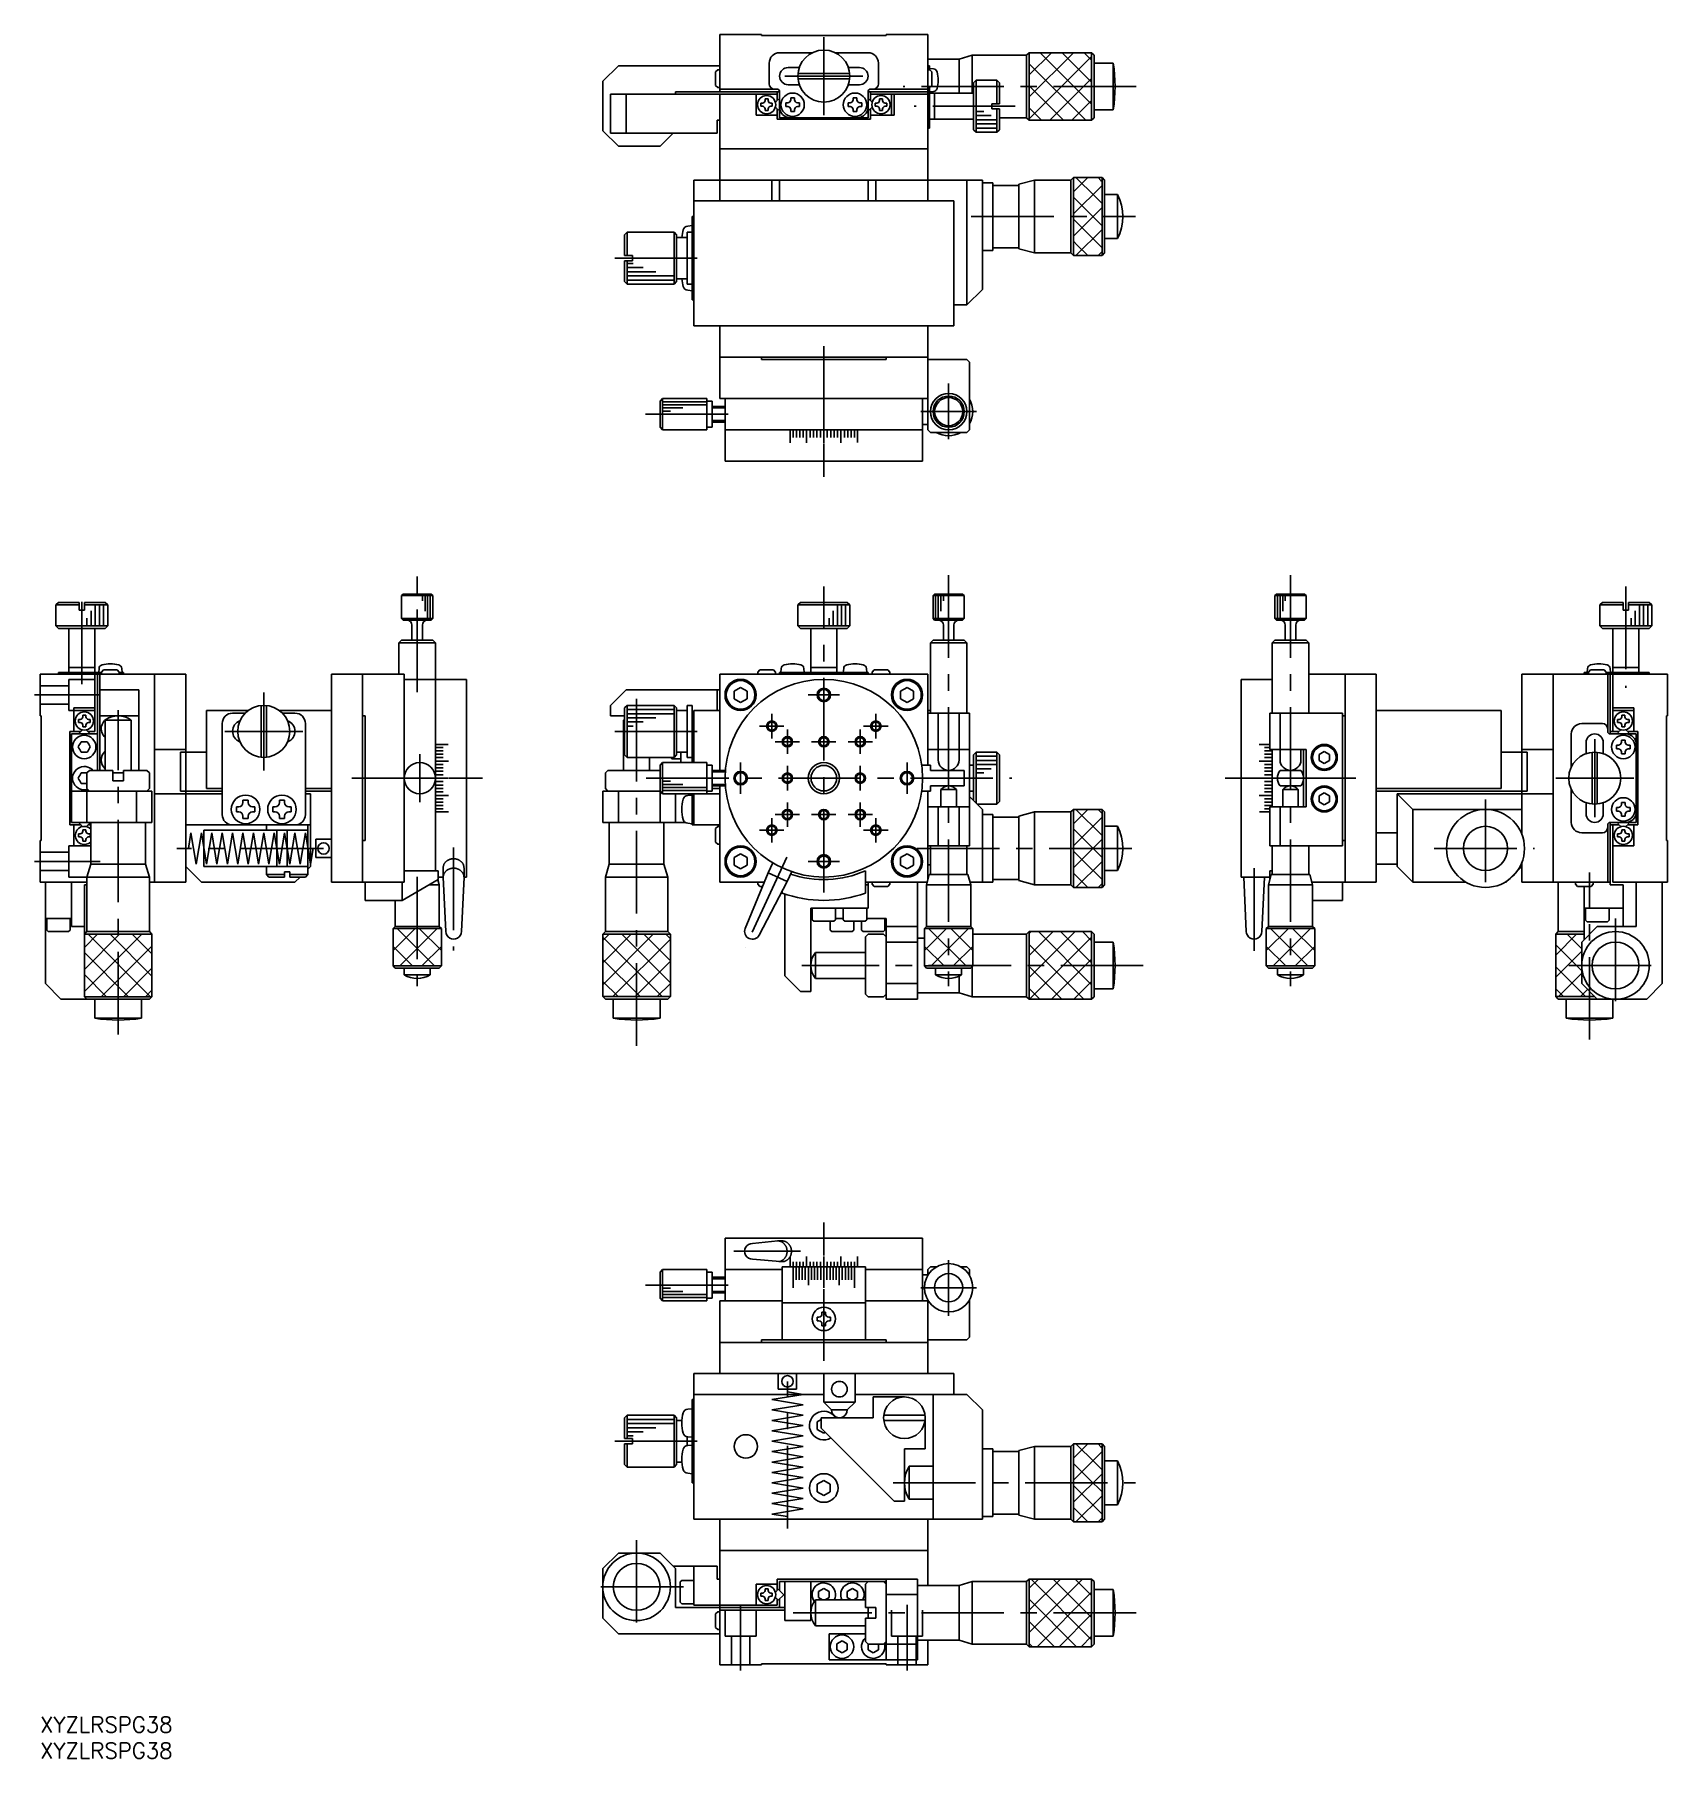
# Model space of a CAD drawing. Extents: x -1 to 313, y -8 to 323.
import ezdxf

# ---------------------------------------------------------------- set-up
doc = ezdxf.new("R2010")
doc.units = 0
doc.header["$LTSCALE"] = 0.5
doc.linetypes.add('CENTER', pattern=[50.8, 31.75, -6.35, 6.35, -6.35])
doc.linetypes.add('DASHED', pattern=[19.05, 12.7, -6.35])
for name, color, linetype in [('MSM_CENTER', 1, 'CENTER'), ('MSM_CONTINUOUS', 7, 'CONTINUOUS'), ('MSM_DASHED', 4, 'DASHED'), ('MSM_NARROW', 5, 'CONTINUOUS'), ('MSM_PART_NUMBER', 7, 'CONTINUOUS')]:
    doc.layers.add(name, color=color, linetype=linetype)
doc.styles.get("Standard").update_dxf_attribs({"font": 'txt.shx', "height": 3, "bigfont": 'bigfont.shx'})

# ---------------------------------------------------------------- blocks, each defined once
blk = doc.blocks.new('*U6')
at = {"layer": 'MSM_PART_NUMBER'}
blk.add_text('XYZLRSPG38', height=3, dxfattribs=at).set_placement((0, -3))
blk = doc.blocks.new('*U7')
at = {"layer": 'MSM_PART_NUMBER'}
blk.add_text('XYZLRSPG38', height=3, dxfattribs=at).set_placement((0, -8))

msp = doc.modelspace()

# ---------------------------------------------------------------- linework, layer by layer
at = {"layer": 'MSM_CENTER'}
for p, q in [((150.688971, 307.91585), (150.688968, 322.915852)), ((158.188971, 315.415883), (143.188969, 315.415854)), ((210.72218, 313.415872), (165.959689, 313.415872)), ((187.513314, 309.615885), (168.086068, 309.615882)), ((179.034297, 288.415865), (210.61597, 288.415865)), ((110.481973, 280.415865), (127.482051, 280.415865)), ((150.68897, 247.597352), (150.68897, 264.972524)), ((174.688981, 256.344961), (174.688981, 245.627663)), ((116.415682, 250.41586), (134.320874, 250.41586)), ((169.344479, 250.91586), (180.061777, 250.91586)), ((150.68897, 244.797089), (150.68897, 238.365254)), ((72.500013, 196.99943), (72.500013, 219.575103)), ((174.688961, 219.485722), (174.688961, 140.4728)), ((240.429125, 219.485733), (240.429125, 140.472811)), ((8.000015, 198.497857), (8.000015, 216.037619)), ((150.688963, 158.452665), (150.688963, 217.277001)), ((304.929115, 217.277017), (304.929115, 197.84977)), ((11.557018, 196.452659), (-1.095983, 196.452659)), ((43.000011, 181.952659), (43.000011, 196.952658)), ((114.688949, 129.026239), (114.688953, 195.68737)), ((147.688966, 196.452647), (153.688969, 196.452647)), ((14.999985, 131.186692), (14.999985, 193.54769)), ((140.688963, 192.795757), (140.688963, 188.109561)), ((160.688962, 192.795757), (160.688962, 188.109561)), ((35.500012, 189.452659), (50.500011, 189.452659)), ((110.481969, 189.452655), (127.20882, 189.452655)), ((138.345864, 190.452657), (143.03206, 190.452657)), ((143.68896, 185.109548), (143.68896, 189.795748)), ((157.688959, 185.109548), (157.688959, 189.795748)), ((158.345863, 190.452657), (163.032059, 190.452657)), ((141.345861, 187.452648), (146.03206, 187.452648)), ((148.345869, 187.452651), (153.032069, 187.452651)), ((155.34586, 187.452648), (160.032059, 187.452648)), ((298.929116, 187.952675), (298.92914, 172.952673)), ((73.000013, 175.818822), (73.000013, 185.086496)), ((134.688961, 177.452652), (134.688961, 183.452654)), ((143.68896, 178.109555), (143.68896, 182.795751)), ((157.688959, 178.109552), (157.688959, 182.795751)), ((166.688974, 177.452649), (166.688974, 183.452651)), ((75.818521, 180.452656), (58.443349, 180.452656)), ((78.618784, 180.452656), (85.050619, 180.452656)), ((116.54505, 180.452658), (186.828548, 180.452658)), ((234.310354, 180.452678), (227.878518, 180.452678)), ((237.110616, 180.452678), (254.485789, 180.452678)), ((306.429144, 180.452674), (291.429142, 180.452674)), ((143.68896, 171.109549), (143.68896, 175.795748)), ((157.688959, 171.109549), (157.688959, 175.795748)), ((277.92913, 176.333676), (277.92913, 157.619675)), ((140.688963, 172.795758), (140.688963, 168.109562)), ((141.345861, 173.452646), (146.03206, 173.452646)), ((148.345869, 173.452646), (153.032065, 173.452646)), ((155.34586, 173.452646), (160.032059, 173.452646)), ((160.688962, 172.795758), (160.688962, 168.109562)), ((138.345864, 170.452658), (143.03206, 170.452658)), ((158.345863, 170.452658), (163.032059, 170.452658)), ((54.50001, 166.95266), (26.299687, 166.95266)), ((79.499619, 167.123071), (79.501569, 147.342589)), ((168.612621, 166.952659), (210.615963, 166.952659)), ((268.073129, 166.952676), (287.325132, 166.952676)), ((11.557018, 164.452658), (-1.095983, 164.452658)), ((143.594366, 165.238256), (135.542223, 147.970368)), ((147.688966, 164.452646), (153.688969, 164.452646)), ((233.429132, 147.268593), (233.429132, 163.133561)), ((72.500013, 161.513937), (72.500013, 140.472798)), ((297.929154, 130.186708), (297.929154, 162.293673)), ((302.929126, 153.452626), (302.929126, 135.452626)), ((212.115371, 144.452627), (146.491188, 144.452658)), ((293.929126, 144.452626), (311.929126, 144.452626)), ((150.688979, 88.68656), (150.688979, 95.050604)), ((133.398253, 89.499991), (146.204913, 89.499991)), ((174.688981, 77.070898), (174.688981, 87.788195)), ((116.415682, 82.999998), (134.005335, 82.999998)), ((150.688979, 82.254106), (150.688979, 68.443334)), ((169.344479, 82.499998), (180.061777, 82.499998)), ((143.688973, 36.243405), (143.688973, 64.443727)), ((110.481973, 53), (127.085561, 53)), ((163.99597, 45.000001), (210.61597, 45.000001)), ((114.688923, 34.000002), (114.688923, 16.000002)), ((123.688923, 25.000002), (105.688923, 25.000002)), ((134.688974, 21.557018), (134.688974, 8.904017)), ((210.722184, 20.000001), (144.797185, 20.000001)), ((166.688974, 21.557018), (166.688974, 8.904017))]:
    msp.add_line(p, q, dxfattribs=at)
at = {"layer": 'MSM_CONTINUOUS'}
for p, q in [((130.688939, 323.415865), (130.688941, 312.415867)), ((138.688975, 323.415865), (130.688975, 323.415865)), ((138.688972, 323.215868), (162.688968, 323.215868)), ((138.688975, 323.215865), (138.688975, 323.415853)), ((162.688968, 323.415868), (170.688968, 323.415868)), ((162.688968, 323.415868), (162.688968, 323.215868)), ((170.688968, 323.415868), (170.688973, 301.415869)), ((142.191474, 319.915866), (148.509555, 319.915866)), ((159.191473, 319.915866), (152.868391, 319.915866)), ((170.688969, 318.665873), (176.688981, 318.665873)), ((176.688981, 318.665873), (179.188982, 319.415871)), ((176.688981, 318.665873), (176.688981, 312.115854)), ((179.188982, 312.115854), (179.188982, 319.415871)), ((189.688983, 319.415871), (179.188982, 319.415871)), ((189.688982, 307.41587), (189.688983, 319.415871)), ((190.188985, 319.915871), (189.688983, 319.415871)), ((190.188985, 319.915871), (190.188982, 306.915872)), ((190.188985, 319.908308), (190.196548, 319.915871)), ((202.188983, 319.915871), (190.188985, 319.915871)), ((202.188983, 319.915871), (202.188983, 306.915872)), ((202.188983, 319.915871), (202.688984, 319.415871)), ((202.688984, 319.415871), (202.688984, 307.41587)), ((108.188983, 314.415868), (111.188986, 317.415865)), ((111.188988, 317.415865), (130.688974, 317.415862)), ((129.88892, 316.215865), (130.28892, 316.615865)), ((129.88892, 316.215865), (129.88892, 313.615865)), ((130.28892, 316.615865), (130.68892, 316.615865)), ((140.188972, 317.915865), (140.188972, 313.915867)), ((145.969003, 317.065876), (143.838996, 317.065876)), ((145.714029, 315.915861), (155.663908, 315.915876)), ((145.714034, 314.915861), (155.663907, 314.915876)), ((155.408943, 317.065876), (157.54397, 317.065876)), ((161.188974, 317.91587), (161.188974, 313.91587)), ((171.088967, 316.615868), (170.688967, 316.615868)), ((170.989021, 317.41587), (170.68897, 317.41587)), ((170.989021, 317.41587), (170.989021, 316.615868)), ((170.989021, 316.865882), (171.771003, 316.797461)), ((171.088967, 316.615868), (171.488967, 316.215868)), ((171.488967, 313.615868), (171.488967, 316.215868)), ((202.688984, 317.915871), (206.349566, 317.915871)), ((206.349566, 317.915871), (206.349566, 308.915872)), ((108.188983, 314.415868), (108.188983, 304.915867)), ((141.688972, 311.915865), (109.688975, 311.915865)), ((109.688975, 311.915865), (109.688975, 304.415856)), ((112.688974, 304.415857), (112.688974, 311.915865)), ((122.188983, 312.415867), (122.188983, 311.915865)), ((130.688966, 312.415864), (122.188983, 312.415867)), ((130.28892, 313.215865), (129.88892, 313.615865)), ((130.28892, 313.215865), (130.68892, 313.215865)), ((130.688941, 312.915867), (141.688972, 312.915867)), ((130.688941, 312.415867), (142.188972, 312.415867)), ((130.688974, 301.415864), (130.688957, 311.915865)), ((137.688957, 311.915865), (137.688957, 307.915866)), ((141.688972, 312.415836), (141.688972, 310.726502)), ((142.188972, 312.415867), (142.188972, 307.415866)), ((145.969003, 313.765859), (143.838996, 313.765859)), ((155.408943, 313.765887), (157.54397, 313.765887)), ((170.68897, 312.41587), (159.188973, 312.41587)), ((159.188973, 312.41587), (159.188973, 307.415872)), ((170.68897, 312.915872), (159.688969, 312.915872)), ((159.688973, 312.4159), (159.688973, 310.726568)), ((170.68897, 311.91587), (159.688973, 311.91587)), ((163.688972, 311.91587), (163.688972, 307.91587)), ((164.188983, 311.91587), (164.188983, 307.91587)), ((171.088967, 313.215868), (170.688967, 313.215868)), ((170.989021, 313.215868), (170.989021, 305.41587)), ((170.989021, 312.365883), (171.771003, 312.434303)), ((179.489024, 312.115854), (170.989021, 312.115852)), ((171.488967, 313.615868), (171.088967, 313.215868)), ((171.989023, 312.115852), (171.989023, 307.115851)), ((179.489024, 314.115885), (179.98902, 314.615885)), ((179.489024, 305.115882), (179.489024, 314.115885)), ((179.98902, 314.615885), (179.98902, 304.615884)), ((179.98902, 314.615885), (183.98902, 314.615885)), ((183.98902, 310.115882), (183.98902, 314.615885)), ((184.489022, 314.115885), (183.98902, 314.615885)), ((184.489022, 310.115882), (184.489022, 314.115885)), ((138.588965, 310.215841), (138.588965, 309.61584)), ((138.588965, 310.215841), (138.888964, 310.215841)), ((138.588965, 309.61584), (138.888964, 309.61584)), ((139.388964, 311.01584), (139.388964, 310.715841)), ((139.988965, 311.01584), (139.388964, 311.01584)), ((139.388964, 308.815841), (139.388964, 309.11584)), ((139.388964, 308.815841), (139.988965, 308.815841)), ((139.988965, 311.01584), (139.988965, 310.715841)), ((139.988965, 308.815841), (139.988965, 309.11584)), ((140.788964, 310.215841), (140.488965, 310.215841)), ((140.788964, 309.61584), (140.488965, 309.61584)), ((140.788964, 310.215841), (140.788964, 309.61584)), ((141.368814, 309.425325), (141.938972, 308.855168)), ((141.368816, 310.406347), (141.938972, 310.976502)), ((141.688972, 309.105168), (141.688972, 307.115862)), ((141.938972, 310.976502), (142.188972, 310.726502)), ((141.938972, 308.855168), (142.188972, 309.105168)), ((143.390974, 310.269868), (143.390974, 309.561867)), ((143.390974, 310.269868), (143.744973, 310.269868)), ((143.390974, 309.561867), (143.744973, 309.561867)), ((144.334973, 311.213867), (144.334973, 310.859868)), ((145.042974, 311.213867), (144.334973, 311.213867)), ((144.334973, 308.617868), (144.334973, 308.971867)), ((144.334973, 308.617868), (145.042974, 308.617868)), ((145.042974, 311.213867), (145.042974, 310.859868)), ((145.042974, 308.617868), (145.042974, 308.971867)), ((145.986973, 310.269868), (145.632974, 310.269868)), ((145.986973, 309.561867), (145.632974, 309.561867)), ((145.986973, 310.269868), (145.986973, 309.561867)), ((155.390974, 310.269865), (155.390974, 309.561864)), ((155.390974, 310.269865), (155.744973, 310.269865)), ((155.390974, 309.561864), (155.744973, 309.561864)), ((156.334973, 311.213864), (156.334973, 310.859865)), ((157.042974, 311.213864), (156.334973, 311.213864)), ((156.334973, 308.617865), (156.334973, 308.971864)), ((156.334973, 308.617865), (157.042974, 308.617865)), ((157.042974, 311.213864), (157.042974, 310.859865)), ((157.042974, 308.617865), (157.042974, 308.971864)), ((157.986973, 310.269865), (157.632974, 310.269865)), ((157.986973, 309.561864), (157.632974, 309.561864)), ((157.986973, 310.269865), (157.986973, 309.561864)), ((159.438973, 310.97657), (159.188973, 310.726567)), ((159.438973, 308.855232), (159.188973, 309.105233)), ((160.00914, 310.406402), (159.438973, 310.97657)), ((160.009114, 309.425373), (159.438973, 308.855232)), ((159.688973, 309.105232), (159.688973, 307.115867)), ((160.588977, 310.215844), (160.888976, 310.215844)), ((160.588977, 310.215844), (160.588977, 309.615843)), ((160.588977, 309.615843), (160.888976, 309.615843)), ((161.388975, 311.015844), (161.988976, 311.015844)), ((161.388975, 311.015844), (161.388976, 310.715845)), ((161.388976, 308.815845), (161.388976, 309.115844)), ((161.988977, 308.815845), (161.388976, 308.815845)), ((161.988976, 311.015844), (161.988977, 310.715845)), ((161.988977, 308.815845), (161.988977, 309.115844)), ((162.788976, 310.215845), (162.488977, 310.215845)), ((162.788976, 309.615844), (162.488977, 309.615844)), ((162.788976, 310.215845), (162.788976, 309.615844)), ((184.489022, 310.115882), (182.989022, 310.115882)), ((182.989022, 310.115882), (182.989022, 309.115882)), ((184.489022, 309.115882), (182.989022, 309.115882)), ((183.98902, 304.615884), (183.98902, 309.115882)), ((184.489022, 305.115882), (184.489022, 309.115882)), ((202.688984, 308.915872), (206.349566, 308.915872)), ((111.188983, 301.915864), (108.188983, 304.915867)), ((130.188973, 306.915863), (130.688941, 306.915863)), ((130.188973, 304.415863), (130.188973, 306.915863)), ((137.688957, 307.915866), (141.688972, 307.915866)), ((159.688973, 307.115867), (141.688972, 307.115862)), ((159.188973, 307.415872), (142.188972, 307.415866)), ((164.188983, 307.91587), (159.688973, 307.91587)), ((170.989021, 305.41587), (170.68897, 305.41587)), ((179.489024, 307.115854), (170.989021, 307.115851)), ((179.98902, 304.615884), (179.489024, 305.115882)), ((184.489022, 305.115882), (183.98902, 304.615884)), ((189.688982, 307.41587), (184.489022, 307.41587)), ((189.688982, 307.41587), (190.188982, 306.915872)), ((202.188983, 306.915872), (190.188982, 306.915872)), ((202.188983, 306.915872), (202.688984, 307.41587)), ((130.188973, 304.415863), (109.688975, 304.415856)), ((111.189046, 301.915802), (119.188981, 301.915802)), ((121.689039, 304.41586), (119.188981, 301.915802)), ((183.98902, 304.615884), (179.98902, 304.615884)), ((130.688974, 301.415864), (170.688973, 301.415869)), ((170.688972, 301.415864), (130.688974, 301.415864)), ((130.688974, 291.415865), (130.688974, 301.415864)), ((170.688972, 291.415865), (170.688972, 301.415864)), ((181.188971, 295.415865), (125.688974, 295.415865)), ((125.688974, 267.415863), (125.688974, 295.415865)), ((140.68897, 291.415865), (140.68897, 295.415865)), ((142.188973, 291.415865), (142.188973, 295.415865)), ((159.188972, 291.415865), (159.188972, 295.415865)), ((160.688972, 291.415865), (160.688972, 295.415865)), ((178.188971, 295.415865), (178.188971, 271.415863)), ((181.188971, 295.415865), (181.188971, 274.415866)), ((191.18897, 295.415865), (188.188339, 294.611846)), ((191.18897, 295.415865), (198.188973, 295.415865)), ((191.18897, 281.415865), (191.18897, 295.415865)), ((198.188973, 295.415865), (198.688973, 295.915865)), ((198.188973, 295.415865), (198.188973, 281.415865)), ((198.688973, 295.915865), (198.688973, 280.915865)), ((204.188973, 295.915865), (198.688973, 295.915865)), ((204.188973, 280.915865), (204.188973, 295.915865)), ((204.188973, 295.915865), (204.688973, 295.415865)), ((204.688973, 295.415865), (204.688973, 281.415862)), ((181.188971, 294.915868), (183.188971, 294.915868)), ((183.188971, 294.915868), (183.188971, 281.915868)), ((183.188971, 294.415865), (188.188971, 294.415865)), ((188.188971, 282.219712), (188.188971, 294.60948)), ((207.188972, 292.66586), (204.688973, 292.66586)), ((207.188972, 292.66586), (207.188972, 284.165867)), ((125.388974, 288.415865), (125.688974, 288.415865)), ((125.388974, 272.415866), (125.388974, 288.415865)), ((175.688971, 291.415865), (125.688974, 291.415865)), ((175.688971, 291.415865), (175.688971, 267.415863)), ((112.388975, 284.915865), (112.888975, 285.415865)), ((112.888975, 285.415865), (112.888975, 280.915868)), ((112.888975, 285.415865), (121.888974, 285.415865)), ((121.888974, 285.415865), (121.888974, 275.415866)), ((121.888974, 285.415865), (122.388974, 284.915865)), ((124.388974, 285.415865), (124.388974, 275.415866)), ((124.388974, 285.415865), (125.388974, 285.415865)), ((125.388971, 286.665862), (124.541722, 286.591738)), ((112.388975, 284.915865), (112.388975, 280.915868)), ((122.388974, 275.915866), (122.388974, 284.915865)), ((122.388974, 284.415865), (124.388974, 284.415865)), ((181.188971, 281.915868), (183.188971, 281.915868)), ((183.188971, 282.415865), (188.188971, 282.415865)), ((191.18897, 281.415865), (188.188971, 282.219712)), ((207.188972, 284.165867), (204.688973, 284.165867)), ((112.388975, 279.915868), (112.388975, 275.915866)), ((112.388981, 280.915868), (113.88898, 280.915868)), ((113.88898, 279.915868), (112.388981, 279.915868)), ((112.888975, 279.915868), (112.888975, 275.415866)), ((113.88898, 280.915868), (113.88898, 279.915868)), ((191.18897, 281.415865), (198.188973, 281.415865)), ((198.688973, 280.915865), (198.188973, 281.415862)), ((204.188973, 280.915865), (198.688973, 280.915865)), ((204.688973, 281.415862), (204.188973, 280.915865)), ((112.388975, 275.915866), (112.888975, 275.415866)), ((112.888975, 275.415866), (121.888974, 275.415866)), ((122.388974, 275.915866), (121.888974, 275.415866)), ((124.388974, 276.415866), (122.388974, 276.415866)), ((124.388974, 275.415866), (125.388974, 275.415866)), ((124.541722, 274.239984), (125.388971, 274.165859)), ((125.688974, 272.415866), (125.388974, 272.415866)), ((178.188971, 271.415863), (181.188971, 274.415866)), ((175.688971, 271.415863), (178.188971, 271.415863)), ((125.688974, 267.415863), (175.688971, 267.415863)), ((130.688974, 267.415863), (130.688974, 253.415866)), ((170.688972, 267.415863), (170.688972, 247.415864)), ((130.688974, 261.415863), (170.688972, 261.415863)), ((138.688974, 261.415867), (138.688974, 260.915863)), ((162.688972, 260.915863), (138.688974, 260.915863)), ((162.688972, 261.415867), (162.688972, 260.915863)), ((170.688972, 260.91586), (178.188981, 260.91586)), ((178.688981, 260.415857), (178.188981, 260.91586)), ((178.688981, 247.415864), (178.688981, 260.415857)), ((119.688975, 253.415863), (119.188987, 252.91586)), ((119.188987, 252.91586), (119.188987, 247.915864)), ((119.688975, 253.415863), (119.688975, 247.415864)), ((128.188977, 253.415863), (119.688975, 253.415863)), ((128.188977, 253.415863), (128.188977, 247.415864)), ((128.188977, 252.91586), (129.188971, 252.91586)), ((129.188971, 252.91586), (129.188971, 247.915864)), ((129.188971, 251.91586), (131.688971, 251.91586)), ((130.688974, 253.415866), (170.688972, 253.415863)), ((131.688971, 253.415866), (131.688971, 241.415861)), ((169.688978, 253.415863), (169.688978, 241.415861)), ((129.188971, 248.91586), (131.688971, 248.91586)), ((119.188987, 247.915864), (119.688975, 247.415864)), ((128.188977, 247.415864), (119.688975, 247.415864)), ((128.188977, 247.915864), (129.188971, 247.915864)), ((169.688978, 247.415864), (131.688971, 247.415864)), ((144.190593, 244.915863), (144.190593, 247.415864)), ((144.817653, 245.915863), (144.817653, 247.415864)), ((145.451866, 245.915863), (145.451866, 247.415864)), ((146.092459, 245.915863), (146.092459, 247.415864)), ((146.738653, 245.915863), (146.738653, 247.415864)), ((147.389659, 244.915863), (147.389659, 247.415864)), ((148.044685, 245.915863), (148.044685, 247.415864)), ((148.702933, 245.915863), (148.702933, 247.415864)), ((149.363601, 245.915863), (149.363601, 247.415864)), ((150.025883, 245.915863), (150.025883, 247.415864)), ((150.68897, 247.415864), (150.68897, 244.915863)), ((151.352064, 245.915863), (151.352064, 247.415864)), ((152.014346, 245.915863), (152.014346, 247.415864)), ((152.675013, 245.915863), (152.675013, 247.415864)), ((153.333261, 245.915863), (153.333261, 247.415864)), ((153.988288, 244.915863), (153.988288, 247.415864)), ((154.639294, 245.915863), (154.639294, 247.415864)), ((155.285488, 245.915863), (155.285488, 247.415864)), ((155.926081, 245.915863), (155.926081, 247.415864)), ((156.560288, 247.415864), (156.560288, 245.915863)), ((157.187354, 244.986036), (157.187354, 247.415864)), ((169.688978, 248.41586), (170.688972, 248.41586)), ((170.688972, 247.415864), (171.188975, 246.91586)), ((171.188975, 246.91586), (178.188981, 246.91586)), ((178.688981, 247.415864), (178.188981, 246.91586)), ((131.688971, 241.415861), (169.688978, 241.415861)), ((69.8001, 215.852695), (69.5001, 215.552695)), ((75.5001, 215.552695), (69.5001, 215.552695)), ((69.5001, 215.552695), (69.5001, 211.152695)), ((69.8001, 215.852695), (75.2001, 215.852695)), ((75.5001, 215.552695), (75.2001, 215.852695)), ((75.5001, 211.152695), (75.5001, 215.552695)), ((171.988961, 215.852697), (171.688961, 215.552697)), ((177.688961, 215.552697), (171.688961, 215.552697)), ((171.688961, 215.552697), (171.688961, 211.152697)), ((171.988961, 215.852697), (177.388961, 215.852697)), ((177.688961, 215.552697), (177.388961, 215.852697)), ((177.688961, 211.152697), (177.688961, 215.552697)), ((237.729125, 215.852708), (237.429125, 215.552708)), ((243.429125, 215.552708), (237.429125, 215.552708)), ((237.429125, 215.552708), (237.429125, 211.152708)), ((237.729125, 215.852708), (243.129125, 215.852708)), ((243.429125, 215.552708), (243.129125, 215.852708)), ((243.429125, 211.152708), (243.429125, 215.552708)), ((3.500023, 214.252648), (3.000023, 213.752648)), ((3.000023, 213.752648), (7.500032, 213.752648)), ((3.000023, 213.752648), (3.000023, 209.752649)), ((3.500023, 214.252648), (7.500032, 214.252648)), ((7.500032, 214.252648), (7.500032, 212.752648)), ((7.500032, 212.752648), (8.500032, 212.752648)), ((8.500032, 214.252648), (12.500032, 214.252648)), ((8.500032, 214.252648), (8.500032, 212.752648)), ((8.500032, 213.752648), (13.000033, 213.752648)), ((12.500032, 214.252648), (13.000033, 213.752648)), ((13.000024, 209.752649), (13.000033, 213.752648)), ((146.188955, 214.252648), (145.688953, 213.752648)), ((155.688956, 213.752648), (145.688953, 213.752648)), ((145.688958, 209.752649), (145.688953, 213.752648)), ((155.188954, 214.252648), (146.188955, 214.252648)), ((155.188954, 214.252648), (155.688956, 213.752648)), ((155.688956, 213.752648), (155.688956, 209.752649)), ((300.429115, 214.252724), (299.929114, 213.752724)), ((304.429118, 213.752724), (299.929114, 213.752724)), ((299.929114, 209.752724), (299.929114, 213.752724)), ((304.429118, 214.252724), (300.429115, 214.252724)), ((304.429118, 214.252724), (304.429118, 212.752724)), ((304.429118, 212.752724), (305.429118, 212.752724)), ((309.429118, 214.252724), (305.429118, 214.252724)), ((305.429118, 214.252724), (305.429118, 212.752724)), ((309.929115, 213.752724), (305.429118, 213.752724)), ((309.429118, 214.252724), (309.929115, 213.752724)), ((309.929115, 213.752724), (309.929115, 209.752724)), ((13.000024, 209.752649), (3.000023, 209.752649)), ((3.000023, 209.752649), (3.500023, 209.252647)), ((3.500023, 209.252647), (12.500024, 209.252647)), ((5.500015, 209.252647), (5.500015, 200.752648)), ((10.500015, 209.252647), (10.500015, 200.752648)), ((12.500024, 209.252647), (13.000024, 209.752649)), ((69.5001, 211.152695), (75.5001, 211.152695)), ((69.5001, 211.152695), (69.8001, 210.852695)), ((75.2001, 210.852695), (69.8001, 210.852695)), ((71.5001, 209.852695), (71.5001, 206.952695)), ((73.5001, 206.952695), (73.5001, 209.852695)), ((75.2001, 210.852695), (75.5001, 211.152695)), ((145.688958, 209.752649), (155.688956, 209.752649)), ((146.188956, 209.252647), (145.688958, 209.752649)), ((155.188954, 209.252647), (146.188956, 209.252647)), ((148.188965, 209.252647), (148.188965, 200.752648)), ((153.188964, 209.252647), (153.188964, 200.752648)), ((155.688956, 209.752649), (155.188954, 209.252647)), ((171.688961, 211.152697), (177.688961, 211.152697)), ((171.688961, 211.152697), (171.988961, 210.852697)), ((177.388961, 210.852697), (171.988961, 210.852697)), ((173.688961, 209.852697), (173.688961, 206.952716)), ((175.688961, 206.952716), (175.688961, 209.852697)), ((177.388961, 210.852697), (177.688961, 211.152697)), ((237.429125, 211.152708), (243.429125, 211.152708)), ((237.429125, 211.152708), (237.729125, 210.852708)), ((243.129125, 210.852708), (237.729125, 210.852708)), ((239.429125, 209.852708), (239.429125, 206.952708)), ((241.429125, 206.952708), (241.429125, 209.852708)), ((243.129125, 210.852708), (243.429125, 211.152708)), ((299.929114, 209.752724), (309.929115, 209.752724)), ((300.429115, 209.252726), (299.929114, 209.752724)), ((309.429118, 209.252726), (300.429115, 209.252726)), ((302.429145, 209.252726), (302.429145, 200.752723)), ((307.429146, 209.252726), (307.429146, 200.752723)), ((309.929115, 209.752724), (309.429118, 209.252726)), ((69.000013, 206.452695), (69.50001, 206.952695)), ((69.000013, 206.452695), (69.000013, 200.452658)), ((69.000016, 206.452689), (76.00001, 206.452689)), ((75.500016, 206.952695), (69.50001, 206.952695)), ((75.500016, 206.952695), (76.00001, 206.452695)), ((76.00001, 206.452695), (76.00001, 162.669238)), ((171.188962, 206.452697), (171.688958, 206.952697)), ((171.188962, 206.452697), (171.188962, 192.952695)), ((171.188965, 206.452691), (178.188958, 206.452691)), ((177.688964, 206.952697), (171.688958, 206.952697)), ((177.688964, 206.952697), (178.188958, 206.452697)), ((178.188958, 206.452697), (178.188958, 192.952691)), ((237.429122, 206.952708), (236.929129, 206.452708)), ((236.929129, 206.452708), (236.929129, 192.952696)), ((243.929122, 206.452702), (236.929129, 206.452702)), ((237.429122, 206.952708), (243.429128, 206.952708)), ((243.929125, 206.452708), (243.429128, 206.952708)), ((243.929125, 206.452708), (243.929125, 192.952696)), ((0, 192.452658), (0, 200.452658)), ((28.000009, 200.452658), (0, 200.452658)), ((3.500011, 200.752676), (11.800005, 200.752676)), ((3.500011, 200.752676), (3.500011, 200.452658)), ((10.500015, 201.752646), (5.500015, 201.752646)), ((10.500002, 200.452658), (10.500009, 189.452659)), ((11.000009, 200.452658), (10.999994, 181.952651)), ((11.250023, 200.752676), (11.318444, 201.534689)), ((11.500001, 200.452658), (11.500013, 181.952648)), ((12.200005, 201.252638), (11.800005, 200.852638)), ((11.800005, 200.852638), (11.800005, 200.452638)), ((12.200005, 201.252638), (14.800005, 201.252637)), ((15.200005, 200.852637), (14.800005, 201.252637)), ((15.200005, 200.852637), (15.200005, 200.452637)), ((15.200005, 200.752676), (16.000007, 200.752676)), ((15.750025, 200.752676), (15.681611, 201.534628)), ((16.000007, 200.752676), (16.000007, 200.452658)), ((21.999999, 160.452659), (22.000009, 200.452658)), ((22.000009, 200.452658), (22.000009, 160.452657)), ((28.000009, 200.452658), (28.000009, 160.452657)), ((56.00001, 200.452658), (56.00001, 160.452657)), ((70.00001, 200.452658), (56.00001, 200.452658)), ((62.00001, 200.452658), (62.00001, 160.452657)), ((70.000007, 160.45266), (70.00001, 200.452658)), ((70.00001, 199.452664), (82.000012, 199.452664)), ((82.000012, 161.452657), (82.000012, 199.452664)), ((130.688961, 200.45266), (170.688962, 200.45266)), ((130.688961, 200.45266), (130.688961, 181.952658)), ((137.988953, 200.85268), (138.388953, 201.25268)), ((137.988953, 200.85268), (137.988953, 200.45268)), ((140.988953, 201.25268), (138.388953, 201.25268)), ((140.988953, 201.25268), (141.388953, 200.85268)), ((141.388953, 200.85268), (141.388953, 200.45268)), ((142.188828, 200.752648), (159.188893, 200.752648)), ((142.188842, 200.752648), (142.188842, 200.452658)), ((142.438844, 200.752648), (142.507262, 201.534628)), ((146.938843, 200.752648), (146.870432, 201.534628)), ((148.188965, 201.752646), (153.188964, 201.752646)), ((154.439087, 200.752648), (154.507494, 201.534628)), ((158.939087, 200.752648), (158.870664, 201.534628)), ((159.188896, 200.752648), (159.188896, 200.452658)), ((159.188899, 200.75266), (159.188899, 200.452671)), ((159.988962, 200.852664), (160.388962, 201.252664)), ((159.988962, 200.852664), (159.988962, 200.452664)), ((162.988962, 201.252664), (160.388962, 201.252664)), ((162.988962, 201.252664), (163.388962, 200.852664)), ((163.388962, 200.852664), (163.388962, 200.452664)), ((170.688962, 200.45266), (170.688962, 182.952658)), ((236.929129, 199.452677), (230.929126, 199.452677)), ((230.929126, 161.45267), (230.929126, 199.452677)), ((250.929128, 200.452671), (243.929125, 200.452671)), ((250.929128, 200.452674), (256.929131, 200.452674)), ((250.929128, 200.452674), (250.929128, 160.452673)), ((256.929131, 200.452674), (256.929131, 160.452673)), ((312.92913, 200.452674), (284.929133, 200.452674)), ((284.929133, 169.645259), (284.929133, 200.452674)), ((290.929129, 200.452674), (290.929129, 160.452643)), ((296.929127, 200.752723), (297.729129, 200.752723)), ((296.929127, 200.752723), (296.929127, 200.452674)), ((297.479117, 200.752723), (297.547536, 201.534705)), ((297.729129, 200.852653), (298.129129, 201.252653)), ((297.729129, 200.852653), (297.729129, 200.452653)), ((300.729129, 201.252654), (298.129129, 201.252653)), ((300.729129, 201.252654), (301.129129, 200.852654)), ((301.129129, 200.852654), (301.129129, 200.452654)), ((301.129129, 200.752723), (309.429127, 200.752723)), ((301.429126, 200.452674), (301.429126, 189.452675)), ((301.979114, 200.752723), (301.910694, 201.534705)), ((301.929127, 200.452674), (301.929127, 188.952675)), ((302.429127, 200.452674), (302.429127, 189.452675)), ((302.429145, 201.752725), (307.429146, 201.752725)), ((309.429127, 200.752723), (309.429127, 200.452674)), ((312.92913, 192.452674), (312.92913, 200.452674)), ((19.000002, 197.452658), (11.500005, 197.452658)), ((19.000014, 181.952651), (19.000002, 197.452658)), ((109.688961, 194.45266), (112.68896, 197.452658)), ((130.68896, 197.452658), (112.68896, 197.452658)), ((130.18896, 197.452658), (130.188961, 193.452657)), ((134.688961, 197.896033), (133.438961, 197.174345)), ((133.438961, 197.174345), (133.438961, 195.730969)), ((133.438961, 195.730969), (134.688961, 195.00928)), ((135.938961, 197.174345), (134.688961, 197.896033)), ((134.688961, 195.00928), (135.938961, 195.730969)), ((135.938961, 195.730969), (135.938961, 197.174345)), ((166.688962, 197.896033), (165.438962, 197.174345)), ((165.438962, 197.174345), (165.438962, 195.730969)), ((165.438962, 195.730969), (166.688962, 195.00928)), ((167.938962, 197.174345), (166.688962, 197.896033)), ((166.688962, 195.00928), (167.938962, 195.730969)), ((167.938962, 195.730969), (167.938962, 197.174345)), ((0, 192.452658), (0.2, 192.452658)), ((0.2, 168.452659), (0.2, 192.452656)), ((6.499971, 193.952655), (10.500002, 193.952655)), ((6.500006, 193.952655), (6.500001, 189.452659)), ((6.500009, 193.452658), (10.500002, 193.452658)), ((8.800009, 192.552633), (8.200008, 192.552633)), ((8.200008, 192.552633), (8.200008, 192.252634)), ((8.800009, 192.552633), (8.800009, 192.252634)), ((19.000007, 192.452651), (11.50001, 192.452651)), ((32.000011, 178.452659), (32.000011, 193.452661)), ((40.000011, 193.452661), (32.000011, 193.452661)), ((37.000008, 192.952661), (39.385471, 192.952661)), ((42.500008, 184.477721), (42.500008, 194.427596)), ((43.500008, 184.477721), (43.500008, 194.427596)), ((56.00001, 193.452661), (46.000007, 193.452661)), ((46.57249, 192.952661), (49.00001, 192.952661)), ((62.000006, 192.452658), (62.50001, 192.452658)), ((62.50001, 192.452658), (62.50001, 168.45266)), ((109.688961, 194.45266), (109.688961, 192.452651)), ((112.388971, 192.452651), (109.688961, 192.452651)), ((112.388971, 193.952657), (112.888971, 194.452657)), ((112.388971, 193.952657), (112.388971, 184.952658)), ((112.888971, 194.452657), (112.888971, 184.452658)), ((112.888971, 194.452657), (121.888964, 194.452657)), ((121.888964, 194.452657), (121.888964, 184.452658)), ((121.888964, 194.452657), (122.388964, 193.952657)), ((122.388964, 184.952658), (122.388964, 193.952657)), ((122.388964, 193.452657), (124.388964, 193.452657)), ((124.388964, 194.452657), (124.388964, 184.452658)), ((124.388964, 194.452657), (125.388963, 194.452657)), ((125.388963, 194.452657), (125.388963, 183.452661)), ((125.688964, 192.952657), (125.388963, 192.952657)), ((125.688964, 183.452661), (125.688964, 193.452657)), ((125.688964, 193.452657), (130.688964, 193.452657)), ((170.688968, 193.452657), (171.188962, 193.452657)), ((170.689015, 192.952691), (178.688967, 192.952688)), ((172.688961, 183.952658), (172.688961, 192.952685)), ((176.688968, 185.952651), (176.688968, 192.952685)), ((178.688967, 167.452612), (178.688967, 192.952688)), ((236.429126, 192.952696), (236.429126, 185.952628)), ((250.429125, 192.952696), (236.429126, 192.952696)), ((238.429125, 183.952628), (238.429125, 192.952696)), ((250.429125, 167.452629), (250.429125, 192.952696)), ((250.929132, 192.452671), (250.429128, 192.452671)), ((256.929131, 193.452677), (280.92913, 193.452677)), ((280.92913, 178.452675), (280.92913, 193.452677)), ((302.429127, 193.952687), (306.429127, 193.952687)), ((302.429127, 193.452674), (306.429127, 193.452674)), ((304.729135, 192.552649), (304.129134, 192.552649)), ((304.129134, 192.552649), (304.129134, 192.25265)), ((304.729135, 192.552649), (304.729135, 192.25265)), ((306.429127, 193.952687), (306.429127, 189.452675)), ((312.72913, 192.452675), (312.929117, 192.452674)), ((312.72913, 192.452673), (312.72913, 168.452676)), ((5.699999, 189.452659), (5.699974, 171.452658)), ((7.839317, 189.452659), (5.699999, 189.452659)), ((5.999987, 188.95266), (5.999987, 171.95265)), ((5.999987, 188.95266), (11.000001, 188.95266)), ((7.400009, 191.752634), (7.400009, 191.152633)), ((7.400009, 191.752634), (7.700008, 191.752634)), ((7.400009, 191.152633), (7.700008, 191.152633)), ((8.129057, 189.7424), (7.439328, 189.052665)), ((7.439328, 189.052665), (7.539332, 188.95266)), ((8.200008, 190.352634), (8.200008, 190.652633)), ((8.200008, 190.352634), (8.800009, 190.352634)), ((8.800009, 190.352634), (8.800009, 190.652633)), ((8.870929, 189.742394), (9.560658, 189.052665)), ((10.500009, 189.452659), (9.160664, 189.452659)), ((9.600008, 191.752634), (9.300009, 191.752634)), ((9.600008, 191.152633), (9.300009, 191.152633)), ((9.560658, 189.052665), (9.460652, 188.95266)), ((9.600008, 191.752634), (9.600008, 191.152633)), ((12.499976, 191.57515), (12.499976, 181.952651)), ((12.499993, 191.57515), (17.5, 191.57515)), ((17.499994, 191.57515), (17.499994, 181.952651)), ((35.000008, 173.452659), (35.000008, 190.952658)), ((51.00001, 190.952658), (51.00001, 173.452659)), ((112.388971, 191.575156), (112.188933, 191.575156)), ((112.188933, 191.575156), (112.188938, 181.952651)), ((294.429128, 188.952675), (294.429128, 182.632093)), ((296.429127, 190.952676), (300.429129, 190.952676)), ((301.929097, 189.452675), (303.618429, 189.452675)), ((301.929129, 188.952675), (306.929127, 188.952675)), ((303.329135, 191.75265), (303.329135, 191.152649)), ((303.329135, 191.75265), (303.629134, 191.75265)), ((303.329135, 191.152649), (303.629134, 191.152649)), ((303.938568, 189.772814), (303.368428, 189.202675)), ((303.368428, 189.202675), (303.618431, 188.952675)), ((304.129134, 190.35265), (304.129134, 190.652649)), ((304.129134, 190.35265), (304.729135, 190.35265)), ((304.729135, 190.35265), (304.729135, 190.652649)), ((304.919644, 189.772798), (305.489765, 189.202675)), ((305.529134, 191.75265), (305.229135, 191.75265)), ((305.529134, 191.152649), (305.229135, 191.152649)), ((305.489765, 189.202675), (305.239764, 188.952675)), ((305.239765, 189.452675), (307.229131, 189.452675)), ((305.529134, 191.75265), (305.529134, 191.152649)), ((306.929127, 188.952676), (306.929127, 171.952674)), ((307.229131, 189.452675), (307.229131, 171.452674)), ((22.000009, 185.952662), (28.000009, 185.952662)), ((78.429837, 186.95104), (76.000009, 186.95104)), ((76.000009, 186.323974), (77.50001, 186.323974)), ((77.50001, 185.689767), (76.000009, 185.689767)), ((170.688962, 185.952657), (178.688961, 185.952657)), ((176.688961, 183.952658), (176.688961, 185.952657)), ((234.429128, 186.951056), (236.429125, 186.951056)), ((235.429128, 186.323996), (236.429126, 186.323996)), ((235.429128, 185.689783), (236.929129, 185.689783)), ((236.429126, 185.952628), (243.429125, 185.952628)), ((236.929129, 185.952628), (236.929129, 174.952628)), ((242.429125, 183.952628), (242.429125, 185.952628)), ((242.929131, 174.952628), (242.929128, 185.952628)), ((243.429125, 185.952628), (243.429125, 174.952628)), ((246.929125, 185.607328), (245.929125, 185.02998)), ((247.929125, 185.02998), (246.929125, 185.607328)), ((284.929133, 185.952678), (290.929129, 185.952678)), ((297.279119, 185.172645), (297.279119, 187.307672)), ((300.579109, 185.172645), (300.579109, 187.307672)), ((303.13113, 186.806677), (303.13113, 186.098676)), ((303.13113, 186.806677), (303.485129, 186.806677)), ((303.13113, 186.098676), (303.485129, 186.098676)), ((304.075129, 187.750676), (304.78313, 187.750676)), ((304.075129, 187.750676), (304.075129, 187.396677)), ((304.78313, 187.750676), (304.78313, 187.396677)), ((305.727129, 186.806677), (305.37313, 186.806677)), ((305.727129, 186.098676), (305.37313, 186.098676)), ((305.727129, 186.098676), (305.727129, 186.806677)), ((32.000011, 185.452659), (27.000009, 185.452659)), ((27.000009, 185.452659), (27.000009, 177.952659)), ((77.50001, 185.049174), (76.000009, 185.049174)), ((77.50001, 184.40298), (76.000009, 184.40298)), ((78.50001, 183.751974), (76.000009, 183.751974)), ((77.50001, 183.096947), (76.000009, 183.096947)), ((77.50001, 182.4387), (76.000009, 182.4387)), ((112.388971, 184.952658), (112.888971, 184.452658)), ((112.888971, 184.452658), (121.888964, 184.452658)), ((117.188947, 184.452658), (117.188947, 181.952651)), ((119.688959, 183.452661), (119.188971, 182.952658)), ((119.188971, 182.952658), (119.188971, 177.952662)), ((119.688959, 183.452661), (119.688959, 177.452662)), ((128.188961, 183.452661), (119.688959, 183.452661)), ((121.238854, 184.452658), (121.488855, 184.202657)), ((121.488855, 184.202657), (123.18897, 184.202657)), ((122.388964, 184.952658), (121.888964, 184.452658)), ((124.388964, 185.452658), (122.388964, 185.452658)), ((123.18897, 183.452661), (123.18897, 185.452658)), ((124.388964, 184.452658), (125.388963, 184.452658)), ((128.188961, 183.452658), (128.188961, 177.452658)), ((128.188961, 182.952658), (129.188961, 182.952658)), ((129.188961, 182.952658), (129.188961, 177.952658)), ((171.188962, 182.952658), (169.523772, 182.952658)), ((171.188962, 182.952658), (171.188962, 181.952658)), ((179.488953, 182.952661), (178.688967, 182.952661)), ((179.988952, 185.45266), (179.488953, 184.952659)), ((179.488953, 184.952659), (179.488953, 176.152671)), ((179.988952, 175.652673), (179.988952, 185.45266)), ((183.988951, 185.45266), (179.988952, 185.45266)), ((183.988951, 185.45266), (183.988951, 175.452659)), ((184.488951, 184.952659), (183.988951, 185.45266)), ((184.488951, 184.952659), (184.488951, 175.952659)), ((234.429128, 183.75199), (236.929129, 183.75199)), ((235.429128, 185.04919), (236.929129, 185.04919)), ((235.429128, 184.402996), (236.929129, 184.402996)), ((235.429128, 183.096963), (236.929129, 183.096963)), ((235.429128, 182.438716), (236.929129, 182.438716)), ((245.929125, 185.02998), (245.929125, 183.875276)), ((245.929125, 183.875276), (246.929125, 183.297927)), ((246.929125, 183.297927), (247.929125, 183.875276)), ((247.929125, 183.875276), (247.929125, 185.02998)), ((280.92913, 185.452675), (285.929129, 185.452675)), ((285.929129, 185.452675), (285.929129, 177.952675)), ((298.42912, 185.42761), (298.429136, 175.477737)), ((299.42912, 185.427615), (299.429136, 175.477736)), ((304.075129, 185.154677), (304.075129, 185.508676)), ((304.075129, 185.154677), (304.78313, 185.154677)), ((304.78313, 185.154677), (304.78313, 185.508676)), ((8.999985, 181.452651), (9.499985, 181.952651)), ((8.999985, 178.452712), (8.999985, 181.452651)), ((13.999985, 181.952651), (9.499985, 181.952651)), ((13.999985, 181.952658), (13.999985, 179.952658)), ((15.999985, 181.452658), (13.999985, 181.452658)), ((15.999985, 179.952658), (13.999985, 179.952658)), ((15.999985, 181.952658), (15.999985, 179.952658)), ((20.499986, 181.952651), (15.999985, 181.952651)), ((20.499986, 181.952651), (20.999986, 181.452651)), ((20.999986, 181.452651), (20.999986, 178.452712)), ((77.50001, 181.778032), (76.000009, 181.778032)), ((77.50001, 181.11575), (76.000009, 181.11575)), ((76.000009, 180.452656), (78.50001, 180.452656)), ((77.50001, 179.789569), (76.000009, 179.789569)), ((77.50001, 179.127287), (76.000009, 179.127287)), ((109.188952, 181.952651), (108.688954, 181.452651)), ((108.688954, 181.452651), (108.688954, 178.452712)), ((119.188971, 181.952651), (109.188952, 181.952651)), ((129.188961, 181.952658), (131.755263, 181.952658)), ((177.688964, 181.952658), (171.188962, 181.952658)), ((177.688964, 181.952658), (177.688964, 178.952658)), ((236.929129, 180.452678), (234.429128, 180.452678)), ((235.429128, 181.778048), (236.929129, 181.778048)), ((235.429128, 181.115766), (236.929129, 181.115766)), ((235.429128, 179.789585), (236.929129, 179.789585)), ((235.429128, 179.127303), (236.929129, 179.127303)), ((238.429122, 181.952669), (242.429128, 181.952669)), ((5.999987, 177.952667), (21.499986, 177.952651)), ((9.499985, 177.952711), (8.999985, 178.452712)), ((8.999987, 177.952664), (8.999987, 171.95265)), ((18.499986, 177.952683), (18.499986, 171.95265)), ((20.999986, 178.452712), (20.499986, 177.952711)), ((21.499986, 177.952683), (21.499986, 171.95265)), ((22.000009, 177.452659), (35.000008, 177.452659)), ((27.000009, 177.952659), (35.000008, 177.952659)), ((32.000011, 178.452659), (35.000008, 178.452659)), ((40.000011, 176.202658), (39.000011, 176.202658)), ((39.000011, 176.202658), (39.000011, 175.75266)), ((40.000011, 176.202658), (40.000011, 175.75266)), ((47.000007, 176.202658), (46.000007, 176.202658)), ((46.000007, 176.202658), (46.000007, 175.75266)), ((47.000007, 176.202658), (47.000007, 175.75266)), ((51.00001, 178.452659), (56.00001, 178.452659)), ((51.00001, 177.952659), (56.00001, 177.952659)), ((51.00001, 177.452659), (52.00001, 177.452659)), ((52.00001, 177.452659), (52.00001, 163.45266)), ((77.50001, 178.466619), (76.000009, 178.466619)), ((77.50001, 177.808372), (76.000009, 177.808372)), ((78.50001, 177.153345), (76.000009, 177.153345)), ((77.50001, 176.502339), (76.000009, 176.502339)), ((77.50001, 175.856145), (76.000009, 175.856145)), ((108.188951, 177.952711), (119.188971, 177.952711)), ((108.189041, 171.952658), (108.188951, 177.952711)), ((108.688954, 178.452712), (109.188952, 177.952711)), ((111.189041, 171.952703), (111.188951, 177.952756)), ((119.188964, 171.952661), (119.188969, 177.952714)), ((119.188971, 177.952662), (119.688959, 177.452662)), ((128.188961, 177.452662), (119.688959, 177.452662)), ((122.188964, 171.952658), (122.188969, 177.452662)), ((124.541715, 177.128535), (125.388963, 177.202659)), ((125.388963, 177.452662), (125.388963, 171.452656)), ((125.688964, 171.452656), (125.688964, 177.452655)), ((130.688964, 177.452655), (125.688964, 177.452655)), ((129.188961, 177.952658), (128.188961, 177.952658)), ((130.688964, 178.452655), (129.188961, 178.452655)), ((129.188973, 178.952658), (131.755263, 178.952658)), ((130.688961, 160.452659), (130.688961, 178.952658)), ((169.523772, 177.952658), (171.188962, 177.952658)), ((170.688962, 160.885688), (170.688962, 177.952658)), ((171.188962, 177.952658), (171.188962, 178.952658)), ((177.688964, 178.952658), (171.188962, 178.952658)), ((173.188961, 178.27553), (176.188958, 178.275533)), ((173.188961, 178.275533), (173.188961, 174.952658)), ((176.188958, 178.275533), (176.188958, 174.952658)), ((179.488953, 177.952659), (178.688967, 177.952659)), ((178.688967, 176.952656), (181.188967, 174.452659)), ((184.488951, 175.952659), (183.988951, 175.452659)), ((234.429128, 177.153361), (236.929129, 177.153361)), ((235.429128, 178.466635), (236.929129, 178.466635)), ((235.429128, 177.808388), (236.929129, 177.808388)), ((235.429128, 176.502355), (236.929129, 176.502355)), ((235.429128, 175.856161), (236.929129, 175.856161)), ((238.429132, 178.952666), (242.429119, 178.952666)), ((238.929125, 178.275504), (238.929125, 174.952628)), ((238.929125, 178.2755), (241.929122, 178.275503)), ((241.929122, 178.275504), (241.929122, 174.952628)), ((246.929125, 177.607329), (245.929125, 177.029977)), ((245.929125, 177.029977), (245.929125, 175.87528)), ((245.929125, 175.87528), (246.929125, 175.297928)), ((247.929125, 177.029977), (246.929125, 177.607329)), ((246.929125, 175.297928), (247.929125, 175.87528)), ((247.929125, 175.87528), (247.929125, 177.029977)), ((256.929131, 178.452675), (280.92913, 178.452675)), ((256.929131, 177.952675), (285.929129, 177.952675)), ((260.929128, 177.452675), (263.929128, 174.452679)), ((260.929128, 177.452675), (260.929128, 163.452676)), ((290.929129, 177.452675), (260.929128, 177.452675)), ((294.429128, 171.952674), (294.429128, 178.273258)), ((297.279119, 175.732705), (297.279119, 173.602698)), ((300.579137, 175.732705), (300.579137, 173.602698)), ((304.075126, 175.750676), (304.783127, 175.750676)), ((304.075126, 175.750676), (304.075126, 175.396677)), ((304.783127, 175.750676), (304.783127, 175.396677)), ((37.75001, 174.952656), (37.75001, 173.952659)), ((37.75001, 174.952656), (38.20001, 174.952656)), ((37.75001, 173.952659), (38.20001, 173.952659)), ((39.000011, 172.702658), (39.000011, 173.152659)), ((39.000011, 172.702658), (40.000011, 172.702658)), ((40.000011, 172.702658), (40.000011, 173.152659)), ((41.250009, 174.952656), (40.800012, 174.952656)), ((41.250009, 173.952659), (40.800012, 173.952659)), ((41.250009, 173.952659), (41.250009, 174.952656)), ((44.750009, 174.952656), (44.750009, 173.952659)), ((44.750009, 174.952656), (45.200007, 174.952656)), ((44.750009, 173.952659), (45.200007, 173.952659)), ((46.000007, 172.702658), (46.000007, 173.152659)), ((46.000007, 172.702658), (47.000007, 172.702658)), ((47.000007, 172.702658), (47.000007, 173.152659)), ((48.250009, 174.952656), (47.800008, 174.952656)), ((48.250009, 173.952659), (47.800008, 173.952659)), ((48.250009, 173.952659), (48.250009, 174.952656)), ((77.50001, 175.215552), (76.000009, 175.215552)), ((77.50001, 174.581339), (76.000009, 174.581339)), ((78.50001, 173.954279), (76.000009, 173.954279)), ((170.688962, 174.952658), (178.688961, 174.952658)), ((172.688961, 167.452608), (172.688961, 174.952652)), ((176.688968, 167.452608), (176.688968, 174.952658)), ((180.188966, 175.452659), (183.988951, 175.452659)), ((181.188967, 174.452659), (181.188967, 160.452653)), ((181.188967, 173.452655), (183.188967, 173.452655)), ((183.188967, 173.452655), (183.188967, 160.452659)), ((183.188967, 172.952655), (188.188967, 172.952655)), ((191.188966, 173.952659), (188.188967, 173.148812)), ((188.188967, 173.148812), (188.188967, 160.75904)), ((191.188966, 173.952659), (198.188963, 173.952659)), ((191.188966, 173.952659), (191.188966, 159.952656)), ((198.188963, 173.952659), (198.688963, 174.452659)), ((198.188963, 159.952656), (198.188963, 173.952659)), ((198.688963, 174.452659), (198.688963, 159.452659)), ((204.188963, 174.452659), (198.688963, 174.452659)), ((204.188963, 159.452659), (204.188963, 174.452659)), ((204.188963, 174.452659), (204.688963, 173.952659)), ((204.688963, 173.952659), (204.688963, 159.952656)), ((234.4993, 173.954295), (236.429125, 173.954295)), ((235.429128, 175.215568), (236.929129, 175.215568)), ((236.429126, 174.581361), (235.429128, 174.581361)), ((236.429126, 174.952628), (243.429125, 174.952628)), ((236.429126, 167.452629), (236.429126, 174.952628)), ((238.429125, 167.452629), (238.429125, 174.952628)), ((263.929128, 174.452679), (263.929128, 160.452673)), ((263.929128, 174.452679), (284.929133, 174.452679)), ((303.131127, 174.806677), (303.485126, 174.806677)), ((303.131127, 174.806677), (303.131127, 174.098676)), ((303.131127, 174.098676), (303.485126, 174.098676)), ((304.075126, 173.154677), (304.075126, 173.508676)), ((304.075126, 173.154677), (304.783127, 173.154677)), ((304.783127, 173.154677), (304.783127, 173.508676)), ((305.727126, 174.806677), (305.373127, 174.806677)), ((305.727126, 174.098676), (305.373127, 174.098676)), ((305.727126, 174.098676), (305.727126, 174.806677)), ((7.858523, 171.452658), (5.699974, 171.452658)), ((5.999987, 171.95265), (21.499986, 171.95265)), ((6.499974, 167.452658), (6.499978, 171.452658)), ((8.14493, 171.166236), (7.358522, 171.95265)), ((7.399982, 169.752633), (7.399982, 169.152632)), ((7.399982, 169.752633), (7.699981, 169.752633)), ((7.399982, 169.152632), (7.699981, 169.152632)), ((8.799982, 170.552632), (8.199981, 170.552632)), ((8.199981, 170.552632), (8.199981, 170.252633)), ((8.799982, 170.552632), (8.799982, 170.252633)), ((8.886588, 171.159393), (9.679846, 171.95265)), ((9.179832, 171.452658), (9.749985, 171.452656)), ((9.599981, 169.752633), (9.299982, 169.752633)), ((9.599981, 169.152632), (9.299982, 169.152632)), ((9.599981, 169.752633), (9.599981, 169.152632)), ((9.749985, 163.952651), (9.749985, 171.95265)), ((20.249985, 171.95265), (20.249985, 163.952651)), ((28.000009, 171.452663), (52.00001, 171.452663)), ((28.500012, 166.95266), (29.000012, 169.95266)), ((29.000012, 169.95266), (30.000012, 163.95266)), ((30.000012, 163.95266), (31.000011, 169.95266)), ((31.000011, 169.95266), (32.000011, 163.95266)), ((31.500008, 170.452663), (31.500008, 163.45266)), ((31.500008, 170.452663), (51.50001, 170.452663)), ((32.000011, 163.95266), (33.000011, 169.95266)), ((33.000011, 169.95266), (34.000011, 163.95266)), ((34.000011, 163.95266), (35.000011, 169.95266)), ((35.000011, 169.95266), (36.000011, 163.95266)), ((36.000011, 163.95266), (37.000011, 169.95266)), ((37.000011, 169.95266), (38.000011, 163.95266)), ((38.000011, 163.95266), (39.000011, 169.95266)), ((39.000011, 169.95266), (40.000011, 163.95266)), ((40.000011, 163.95266), (41.000011, 169.95266)), ((41.000011, 169.95266), (42.000011, 163.95266)), ((42.000011, 163.95266), (43.000011, 169.95266)), ((43.000011, 169.95266), (44.000011, 163.95266)), ((43.500011, 170.452663), (43.500011, 171.452663)), ((44.000011, 163.95266), (45.000008, 169.95266)), ((45.000008, 169.95266), (46.000007, 163.95266)), ((45.500008, 170.452663), (45.500008, 163.45266)), ((46.000007, 163.95266), (47.000007, 169.95266)), ((47.000007, 169.95266), (48.000007, 163.95266)), ((47.500007, 170.452663), (47.500007, 163.45266)), ((48.000007, 163.95266), (49.00001, 169.95266)), ((49.00001, 169.95266), (50.00001, 163.95266)), ((50.00001, 163.95266), (51.00001, 169.95266)), ((51.00001, 169.95266), (52.00001, 163.95266)), ((51.50001, 171.452663), (51.50001, 161.95266)), ((108.189041, 171.952658), (124.056966, 171.952658)), ((109.43895, 171.952658), (109.43895, 163.95266)), ((119.938945, 163.95266), (119.938945, 171.952658)), ((125.388963, 171.702659), (124.541715, 171.776784)), ((125.388963, 171.452656), (130.688964, 171.452656)), ((129.888965, 170.752673), (130.288965, 171.152673)), ((129.888965, 170.752673), (129.888965, 168.152673)), ((130.288965, 171.152673), (130.688965, 171.152673)), ((207.188962, 171.202654), (204.688963, 171.202654)), ((207.188962, 171.202654), (207.188962, 162.702661)), ((256.929131, 169.952676), (260.929128, 169.952676)), ((296.429127, 169.952674), (300.429126, 169.952674)), ((301.429126, 160.452643), (301.429126, 171.484865)), ((306.929127, 171.952674), (301.929126, 171.952677)), ((301.929127, 159.952675), (301.929127, 171.952677)), ((301.929157, 171.452674), (303.61849, 171.452674)), ((302.429127, 171.452674), (302.429127, 160.452664)), ((303.329135, 169.752634), (303.329135, 169.152633)), ((303.329135, 169.752634), (303.629134, 169.752634)), ((303.329135, 169.152633), (303.629134, 169.152633)), ((303.36849, 171.702674), (303.618492, 171.952676)), ((303.938668, 171.132497), (303.36849, 171.702674)), ((304.729135, 170.552633), (304.129134, 170.552633)), ((304.129134, 170.552633), (304.129134, 170.252634)), ((304.729135, 170.552633), (304.729135, 170.252634)), ((304.919637, 171.132486), (305.489826, 171.702674)), ((305.529134, 169.752634), (305.229135, 169.752634)), ((305.529134, 169.152633), (305.229135, 169.152633)), ((305.489826, 171.702674), (305.239823, 171.952676)), ((305.239825, 171.452674), (307.229131, 171.452674)), ((305.529134, 169.752634), (305.529134, 169.152633)), ((306.429127, 167.452659), (306.429127, 171.452674)), ((0, 168.452659), (0, 160.452659)), ((0.2, 168.452659), (0.000012, 168.452659)), ((6.499974, 167.452658), (9.749985, 167.452658)), ((8.199981, 168.352633), (8.199981, 168.652632)), ((8.199981, 168.352633), (8.799982, 168.352633)), ((8.799982, 168.352633), (8.799982, 168.652632)), ((52.00001, 163.95266), (52.50001, 166.95266)), ((53.00001, 168.702661), (53.00001, 165.202661)), ((56.00001, 168.702661), (53.00001, 168.702661)), ((62.000006, 168.45266), (62.50001, 168.45266)), ((130.288965, 167.752673), (129.888965, 168.152673)), ((130.288965, 167.752673), (130.688965, 167.752673)), ((134.688961, 165.896035), (133.438961, 165.174347)), ((135.938961, 165.174347), (134.688961, 165.896035)), ((166.688962, 165.896035), (165.438962, 165.174347)), ((167.938962, 165.174347), (166.688962, 165.896035)), ((170.689015, 167.452618), (178.688967, 167.452618)), ((171.188962, 167.452655), (171.188962, 161.952659)), ((178.188958, 161.952659), (178.188958, 167.452618)), ((236.429126, 167.452629), (250.429125, 167.452629)), ((236.929125, 167.452666), (236.929125, 161.95267)), ((243.929122, 161.95267), (243.929122, 167.452629)), ((250.929132, 168.452673), (250.429128, 168.452673)), ((302.429127, 167.452659), (306.429127, 167.452659)), ((304.129134, 168.352634), (304.129134, 168.652633)), ((304.129134, 168.352634), (304.729135, 168.352634)), ((304.729135, 168.352634), (304.729135, 168.652633)), ((312.92913, 168.452676), (312.72913, 168.452676)), ((312.92913, 168.452676), (312.92913, 160.452676)), ((9.749985, 163.952651), (8.999985, 161.452652)), ((20.249985, 163.952651), (9.749985, 163.952651)), ((20.249985, 163.952651), (20.999986, 161.452652)), ((31.000008, 160.452657), (28.000009, 163.45266)), ((31.500008, 163.45266), (51.50001, 163.45266)), ((43.500011, 163.45266), (43.500011, 161.95266)), ((47.000011, 161.452663), (47.000011, 162.452663)), ((47.000011, 162.452663), (48.00001, 162.452663)), ((48.00001, 162.452663), (48.00001, 161.452663)), ((52.00001, 163.45266), (51.50001, 162.95266)), ((53.00001, 165.202661), (56.00001, 165.202661)), ((76.500013, 162.669238), (70.000007, 162.669238)), ((76.500013, 160.952663), (76.500013, 162.669238)), ((77.501907, 163.308366), (77.500003, 163.232815)), ((77.500003, 163.232815), (77.500354, 161.452657)), ((77.507614, 163.383773), (77.501907, 163.308366)), ((77.517113, 163.458893), (77.507614, 163.383773)), ((77.530388, 163.533583), (77.517113, 163.458893)), ((77.547411, 163.6077), (77.530388, 163.533583)), ((77.568152, 163.681103), (77.547411, 163.6077)), ((77.592569, 163.753653), (77.568152, 163.681103)), ((77.620618, 163.825212), (77.592569, 163.753653)), ((77.652244, 163.895642), (77.620618, 163.825212)), ((77.687388, 163.964812), (77.652244, 163.895642)), ((77.725982, 164.032588), (77.687388, 163.964812)), ((77.767952, 164.098841), (77.725982, 164.032588)), ((77.81322, 164.163446), (77.767952, 164.098841)), ((77.861699, 164.226279), (77.81322, 164.163446)), ((77.861699, 162.413655), (77.81322, 162.350822)), ((77.913297, 164.287221), (77.861699, 164.226279)), ((77.913297, 162.474597), (77.861699, 162.413655)), ((77.967914, 164.346156), (77.913297, 164.287221)), ((77.967914, 162.533533), (77.913297, 162.474597)), ((78.025449, 164.402972), (77.967914, 164.346156)), ((78.025449, 162.590348), (77.967914, 162.533533)), ((78.08579, 164.457561), (78.025449, 164.402972)), ((78.08579, 162.644937), (78.025449, 162.590348)), ((78.148823, 164.509818), (78.08579, 164.457561)), ((78.148823, 162.697194), (78.08579, 162.644937)), ((78.214428, 164.559644), (78.148823, 164.509818)), ((78.214428, 162.74702), (78.148823, 162.697194)), ((78.28248, 164.606944), (78.214428, 164.559644)), ((78.28248, 162.79432), (78.214428, 162.74702)), ((78.35285, 164.651629), (78.28248, 164.606944)), ((78.35285, 162.839005), (78.28248, 162.79432)), ((78.425404, 164.693613), (78.35285, 164.651629)), ((78.425404, 162.880989), (78.35285, 162.839005)), ((78.500003, 164.732816), (78.425404, 164.693613)), ((78.500003, 162.920192), (78.425404, 162.880989)), ((78.576506, 164.769164), (78.500003, 164.732816)), ((78.576506, 162.95654), (78.500003, 162.920192)), ((78.654767, 164.802587), (78.576506, 164.769164)), ((78.654767, 162.989963), (78.576506, 162.95654)), ((78.734636, 164.833022), (78.654767, 164.802587)), ((78.734636, 163.020398), (78.654767, 162.989963)), ((78.815963, 164.860411), (78.734636, 164.833022)), ((78.815963, 163.047788), (78.734636, 163.020398)), ((78.898592, 164.884702), (78.815963, 164.860411)), ((78.898592, 163.072078), (78.815963, 163.047788)), ((78.982365, 164.905849), (78.898592, 164.884702)), ((78.982365, 163.093225), (78.898592, 163.072078)), ((79.067124, 164.92381), (78.982365, 164.905849)), ((79.067124, 163.111187), (78.982365, 163.093225)), ((79.152707, 164.938553), (79.067124, 164.92381)), ((79.152707, 163.125929), (79.067124, 163.111187)), ((79.238951, 164.950049), (79.152707, 164.938553)), ((79.238951, 163.137425), (79.152707, 163.125929)), ((79.325692, 164.958276), (79.238951, 164.950049)), ((79.325692, 163.145652), (79.238951, 163.137425)), ((79.412764, 164.963218), (79.325692, 164.958276)), ((79.412764, 163.150595), (79.325692, 163.145652)), ((79.500003, 164.964867), (79.412764, 164.963218)), ((79.500003, 163.152243), (79.412764, 163.150595)), ((79.587242, 164.963218), (79.500003, 164.964867)), ((79.587242, 163.150595), (79.500003, 163.152243)), ((79.674315, 164.958276), (79.587242, 164.963218)), ((79.674315, 163.145652), (79.587242, 163.150595)), ((79.761055, 164.950049), (79.674315, 164.958276)), ((79.761055, 163.137425), (79.674315, 163.145652)), ((79.847299, 164.938553), (79.761055, 164.950049)), ((79.847299, 163.125929), (79.761055, 163.137425)), ((79.932882, 164.92381), (79.847299, 164.938553)), ((79.932882, 163.111187), (79.847299, 163.125929)), ((80.017641, 164.905849), (79.932882, 164.92381)), ((80.017641, 163.093225), (79.932882, 163.111187)), ((80.101415, 164.884702), (80.017641, 164.905849)), ((80.101415, 163.072078), (80.017641, 163.093225)), ((80.184043, 164.860411), (80.101415, 164.884702)), ((80.184043, 163.047788), (80.101415, 163.072078)), ((80.26537, 164.833022), (80.184043, 164.860411)), ((80.26537, 163.020398), (80.184043, 163.047788)), ((80.34524, 164.802587), (80.26537, 164.833022)), ((80.34524, 162.989963), (80.26537, 163.020398)), ((80.4235, 164.769164), (80.34524, 164.802587)), ((80.4235, 162.95654), (80.34524, 162.989963)), ((80.500003, 164.732816), (80.4235, 164.769164)), ((80.500003, 162.920192), (80.4235, 162.95654)), ((80.574602, 164.693613), (80.500003, 164.732816)), ((80.574602, 162.880989), (80.500003, 162.920192)), ((80.647156, 164.651629), (80.574602, 164.693613)), ((80.647156, 162.839005), (80.574602, 162.880989)), ((80.717526, 164.606944), (80.647156, 164.651629)), ((80.717526, 162.79432), (80.647156, 162.839005)), ((80.785578, 164.559644), (80.717526, 164.606944)), ((80.785578, 162.74702), (80.717526, 162.79432)), ((80.851183, 164.509818), (80.785578, 164.559644)), ((80.851183, 162.697194), (80.785578, 162.74702)), ((80.914217, 164.457561), (80.851183, 164.509818)), ((80.914217, 162.644937), (80.851183, 162.697194)), ((80.974558, 164.402972), (80.914217, 164.457561)), ((80.974558, 162.590348), (80.914217, 162.644937)), ((81.032092, 164.346156), (80.974558, 164.402972)), ((81.032092, 162.533533), (80.974558, 162.590348)), ((81.08671, 164.287221), (81.032092, 164.346156)), ((81.08671, 162.474597), (81.032092, 162.533533)), ((81.138307, 164.226279), (81.08671, 164.287221)), ((81.138307, 162.413655), (81.08671, 162.474597)), ((81.186786, 164.163446), (81.138307, 164.226279)), ((81.186786, 162.350822), (81.138307, 162.413655)), ((81.232054, 164.098841), (81.186786, 164.163446)), ((81.274025, 164.032588), (81.232054, 164.098841)), ((81.312619, 163.964812), (81.274025, 164.032588)), ((81.347762, 163.895642), (81.312619, 163.964812)), ((81.379388, 163.825212), (81.347762, 163.895642)), ((81.407437, 163.753653), (81.379388, 163.825212)), ((81.431855, 163.681103), (81.407437, 163.753653)), ((81.452595, 163.6077), (81.431855, 163.681103)), ((81.469618, 163.533583), (81.452595, 163.6077)), ((81.482893, 163.458893), (81.469618, 163.533583)), ((81.492392, 163.383773), (81.482893, 163.458893)), ((81.498099, 163.308366), (81.492392, 163.383773)), ((81.500003, 163.232815), (81.498099, 163.308366)), ((81.500003, 163.232815), (81.500003, 161.420191)), ((109.43895, 163.95266), (108.688944, 161.452659)), ((109.43895, 163.95266), (119.938945, 163.95266)), ((119.938945, 163.95266), (120.688947, 161.452659)), ((133.438961, 165.174347), (133.438961, 163.730971)), ((133.438961, 163.730971), (134.688961, 163.009282)), ((134.688961, 163.009282), (135.938961, 163.730971)), ((135.938961, 163.730971), (135.938961, 165.174347)), ((140.001362, 162.26543), (140.89121, 164.173715)), ((143.626591, 160.574959), (144.516439, 162.483241)), ((158.688959, 158.356278), (158.688959, 162.66924)), ((165.438962, 165.174347), (165.438962, 163.730971)), ((165.438962, 163.730971), (166.688962, 163.009282)), ((166.688962, 163.009282), (167.938962, 163.730971)), ((167.938962, 163.730971), (167.938962, 165.174347)), ((170.688968, 163.777659), (171.188962, 163.777659)), ((207.188962, 162.702661), (204.688963, 162.702661)), ((236.429126, 162.669251), (236.929125, 162.669251)), ((236.429126, 160.952676), (236.429126, 162.669251)), ((256.929131, 163.952676), (260.929128, 163.952676)), ((260.929128, 163.452676), (263.929128, 160.452673)), ((284.929133, 163.452676), (281.92913, 160.452673)), ((284.929133, 164.260096), (284.929133, 160.452673)), ((0, 160.452659), (8.999985, 160.452659)), ((1.000012, 140.952672), (1.000012, 160.452659)), ((6.00001, 160.452652), (6.00001, 151.952669)), ((8.50001, 159.952659), (8.999985, 159.952659)), ((8.50001, 159.952659), (8.50001, 150.45265)), ((20.999986, 161.452652), (8.999985, 161.452652)), ((8.999985, 150.95265), (8.999985, 161.452652)), ((20.999986, 150.95265), (20.999986, 161.452652)), ((21.999999, 160.452659), (20.999986, 160.452659)), ((22.000009, 160.452657), (28.000009, 160.452657)), ((49.00001, 160.452657), (31.000008, 160.452657)), ((43.500011, 161.95266), (47.000011, 161.95266)), ((43.500011, 161.95266), (44.000011, 161.452663)), ((44.000011, 161.452663), (47.000011, 161.452663)), ((48.00001, 161.95266), (51.50001, 161.95266)), ((48.00001, 161.452663), (51.00001, 161.452663)), ((50.00001, 161.452663), (49.00001, 160.452657)), ((51.00001, 161.452663), (51.50001, 161.95266)), ((62.00001, 160.452657), (56.00001, 160.452657)), ((62.00001, 160.45266), (70.000007, 160.45266)), ((62.500013, 156.95266), (62.500013, 160.45266)), ((76.500013, 160.952663), (69.600014, 156.95266)), ((69.600014, 156.95266), (69.600014, 160.45266)), ((74.775004, 159.952657), (76.750011, 159.952657)), ((76.484482, 160.94366), (76.750011, 159.952694)), ((76.500013, 161.452657), (77.500125, 161.452657)), ((76.750011, 159.952657), (76.750011, 151.952657)), ((77.501907, 161.495742), (77.500003, 161.420191)), ((78.000013, 150.997653), (77.500003, 161.420191)), ((77.507614, 161.571149), (77.501907, 161.495742)), ((77.517113, 161.646269), (77.507614, 161.571149)), ((77.530388, 161.720959), (77.517113, 161.646269)), ((77.547411, 161.795076), (77.530388, 161.720959)), ((77.568152, 161.868479), (77.547411, 161.795076)), ((77.592569, 161.941029), (77.568152, 161.868479)), ((77.620618, 162.012588), (77.592569, 161.941029)), ((77.652244, 162.083019), (77.620618, 162.012588)), ((77.687388, 162.152188), (77.652244, 162.083019)), ((77.725982, 162.219964), (77.687388, 162.152188)), ((77.767952, 162.286217), (77.725982, 162.219964)), ((77.81322, 162.350822), (77.767952, 162.286217)), ((81.500003, 161.420191), (81, 150.999415)), ((81.232054, 162.286217), (81.186786, 162.350822)), ((81.274025, 162.219964), (81.232054, 162.286217)), ((81.312619, 162.152188), (81.274025, 162.219964)), ((81.347762, 162.083019), (81.312619, 162.152188)), ((81.379388, 162.012588), (81.347762, 162.083019)), ((81.407437, 161.941029), (81.379388, 162.012588)), ((81.431855, 161.868479), (81.407437, 161.941029)), ((81.452595, 161.795076), (81.431855, 161.868479)), ((81.469618, 161.720959), (81.452595, 161.795076)), ((81.482893, 161.646269), (81.469618, 161.720959)), ((81.492392, 161.571149), (81.482893, 161.646269)), ((81.498099, 161.495742), (81.492392, 161.571149)), ((81.500003, 161.420191), (81.498099, 161.495742)), ((81.500003, 161.452657), (82.000012, 161.452657)), ((120.688947, 161.452659), (108.688944, 161.452659)), ((108.688944, 150.952658), (108.688944, 161.452659)), ((120.688947, 150.952658), (120.688947, 161.452659)), ((130.688961, 160.452659), (139.24984, 160.452659)), ((140.001362, 162.26543), (135.568225, 151.5721)), ((137.988945, 160.052683), (137.988945, 160.452683)), ((137.988945, 160.052683), (138.388945, 159.652682)), ((138.284593, 150.305435), (143.626588, 160.574956)), ((138.918195, 159.652682), (138.388945, 159.652682)), ((140.001362, 162.26543), (143.626591, 160.574956)), ((170.572932, 160.452659), (158.688959, 160.452659)), ((159.188996, 159.952659), (158.688959, 159.952659)), ((159.188996, 160.452659), (159.188996, 155.452661)), ((159.988954, 160.052691), (159.988954, 160.452691)), ((159.988954, 160.052691), (160.388954, 159.652691)), ((162.988954, 159.65269), (160.388954, 159.652691)), ((162.988954, 159.65269), (163.388954, 160.052689)), ((163.388954, 160.052689), (163.388954, 160.452689)), ((168.688966, 137.952909), (168.688966, 160.452659)), ((170.438957, 159.952665), (170.974859, 161.952659)), ((170.438957, 159.952659), (170.438957, 151.952659)), ((170.438957, 159.952659), (178.93896, 159.952659)), ((178.40307, 161.952659), (170.974859, 161.952659)), ((178.40307, 161.952659), (178.93896, 159.952696)), ((178.804997, 160.452653), (181.188967, 160.452653)), ((178.93896, 159.952659), (178.93896, 151.952659)), ((181.188967, 160.452659), (183.188967, 160.452659)), ((183.188967, 160.952659), (188.188967, 160.952659)), ((191.188966, 159.952656), (188.188331, 160.756678)), ((191.188966, 159.952656), (198.188963, 159.952656)), ((198.688963, 159.452659), (198.188963, 159.952656)), ((204.188963, 159.452659), (198.688963, 159.452659)), ((204.688963, 159.952656), (204.188963, 159.452659)), ((230.929126, 161.45267), (236.429126, 161.45267)), ((231.429135, 161.420204), (231.929138, 150.999428)), ((234.929126, 150.997666), (235.429135, 161.420204)), ((236.179121, 159.952676), (236.715023, 161.95267)), ((236.179121, 159.95267), (244.679123, 159.95267)), ((236.179121, 159.95267), (236.179121, 151.95267)), ((244.143234, 161.95267), (236.715023, 161.95267)), ((244.143234, 161.95267), (244.679123, 159.952707)), ((256.929131, 160.452673), (244.545157, 160.452673)), ((244.679123, 159.95267), (244.679123, 151.95267)), ((250.429125, 156.952673), (250.429125, 160.452673)), ((263.929128, 160.452673), (274.187477, 160.452673)), ((281.670785, 160.452673), (281.92913, 160.452673)), ((290.929129, 160.452673), (284.929133, 160.452673)), ((290.929129, 160.452643), (301.929127, 160.452643)), ((291.929151, 150.952666), (291.929151, 160.452643)), ((295.229126, 160.052675), (295.229126, 160.452675)), ((295.229126, 160.052675), (295.629126, 159.652675)), ((298.229126, 159.652674), (295.629126, 159.652675)), ((296.929126, 159.652674), (296.929126, 149.452746)), ((298.229126, 159.652674), (298.629126, 160.052674)), ((298.629126, 160.052674), (298.629126, 160.452674)), ((304.429127, 159.952675), (301.929127, 159.952675)), ((312.92913, 160.452676), (302.429127, 160.452659)), ((304.429127, 159.952675), (304.429127, 151.952685)), ((306.929127, 160.452668), (306.929127, 151.952685)), ((311.929125, 140.952688), (311.929125, 160.452675)), ((69.600014, 156.95266), (62.500013, 156.95266)), ((68.250008, 156.95266), (68.250008, 151.952657)), ((142.68896, 158.356278), (142.68896, 158.772449)), ((143.188965, 158.181606), (143.188969, 142.452658)), ((244.679123, 156.952673), (250.429125, 156.952673)), ((1.000012, 153.452661), (6.00001, 153.452661)), ((1.250045, 151.252677), (1.250045, 153.452661)), ((5.750043, 151.252677), (5.750043, 153.452661)), ((159.188996, 155.452661), (148.188967, 155.452661)), ((148.188967, 155.452661), (148.188967, 139.452658)), ((148.438998, 153.252677), (148.438998, 155.452661)), ((148.739002, 152.952689), (148.438998, 153.252677)), ((148.739002, 152.952384), (152.638996, 152.952384)), ((151.939025, 151.252372), (151.939025, 152.952384)), ((152.638996, 152.952689), (152.938996, 153.252677)), ((152.938996, 153.252677), (152.938996, 155.452661)), ((152.938996, 153.452661), (154.438996, 153.452661)), ((154.438996, 155.452661), (154.438996, 153.252384)), ((154.438996, 153.252384), (154.738997, 152.952384)), ((158.639, 152.952384), (154.738997, 152.952384)), ((156.438996, 151.252352), (156.438996, 152.952384)), ((157.939024, 151.252372), (157.939024, 152.952384)), ((158.639, 152.952384), (158.938999, 153.252383)), ((158.938999, 155.452661), (158.938999, 153.252383)), ((158.938999, 153.452661), (162.688971, 153.452661)), ((162.439027, 153.452661), (162.439027, 151.252383)), ((162.688969, 137.952909), (162.688971, 153.452661)), ((296.929126, 155.452686), (304.429127, 155.452686)), ((297.179126, 155.452686), (297.179126, 153.152684)), ((297.479125, 152.852685), (297.179126, 153.152684)), ((301.379128, 152.852685), (297.479125, 152.852685)), ((301.679127, 153.152684), (301.379128, 152.852685)), ((301.679127, 155.452686), (301.679127, 153.152684)), ((1.550049, 150.952689), (1.250045, 151.252677)), ((1.550049, 150.952384), (5.450043, 150.952384)), ((5.450043, 150.952689), (5.750043, 151.252677)), ((6.00001, 151.952669), (8.50001, 151.952669)), ((8.999985, 150.95265), (8.499984, 150.45265)), ((21.499986, 150.45265), (8.499984, 150.45265)), ((8.499984, 138.452651), (8.499984, 150.45265)), ((8.999985, 150.95265), (20.999986, 150.95265)), ((21.499986, 150.45265), (20.999986, 150.95265)), ((21.499986, 138.452651), (21.499986, 150.45265)), ((67.85001, 151.552656), (68.250009, 151.952657)), ((77.150013, 151.552656), (67.85001, 151.552656)), ((67.857371, 151.552656), (67.85001, 151.545295)), ((67.85001, 151.552656), (67.85001, 144.352657)), ((68.250009, 151.952657), (76.750012, 151.952657)), ((77.150013, 151.552656), (76.750012, 151.952657)), ((77.150013, 151.545298), (77.142654, 151.552656)), ((77.150013, 151.552656), (77.150013, 144.352657)), ((108.188943, 138.452691), (108.188944, 150.452659)), ((108.188944, 150.452659), (108.688944, 150.952658)), ((108.188944, 150.452659), (121.188947, 150.452659)), ((120.688947, 150.952658), (108.688944, 150.952658)), ((120.688947, 150.952658), (121.188947, 150.452659)), ((121.18894, 138.452691), (121.188947, 150.452659)), ((152.239027, 150.952384), (151.939025, 151.252372)), ((152.239027, 150.952384), (156.139029, 150.952384)), ((156.139029, 150.952384), (156.439028, 151.252383)), ((158.239027, 150.952384), (157.939024, 151.252372)), ((158.239027, 150.952384), (162.139028, 150.952384)), ((158.68897, 138.952652), (158.688974, 149.952382)), ((159.188974, 150.452384), (158.688974, 149.952382)), ((162.189243, 150.452384), (159.188974, 150.452384)), ((162.139028, 150.952384), (162.439027, 151.252383)), ((162.188971, 150.452656), (162.688969, 149.952655)), ((168.688966, 151.952647), (162.688982, 151.952647)), ((170.038958, 149.702661), (168.688971, 149.702661)), ((170.038958, 151.552658), (170.438957, 151.952659)), ((179.338961, 151.552658), (170.038958, 151.552658)), ((170.04632, 151.552658), (170.038958, 151.545297)), ((170.038958, 151.552658), (170.038958, 144.352659)), ((170.438957, 151.952659), (178.93896, 151.952659)), ((179.338961, 151.552658), (178.93896, 151.952659)), ((179.338961, 151.5453), (179.331603, 151.552658)), ((179.338961, 151.552658), (179.338961, 144.352659)), ((189.688972, 150.45263), (179.338961, 150.45263)), ((189.688972, 150.45263), (189.688965, 138.452629)), ((189.688972, 150.45263), (190.188972, 150.952628)), ((190.188966, 137.95263), (190.188972, 150.952628)), ((202.188973, 150.952628), (190.188972, 150.952628)), ((202.188962, 137.95263), (202.188973, 150.952628)), ((202.188973, 150.952628), (202.688972, 150.45263)), ((202.688962, 138.452629), (202.688972, 150.45263)), ((235.779122, 151.552669), (236.179121, 151.95267)), ((245.079125, 151.552669), (235.779122, 151.552669)), ((235.786483, 151.552669), (235.779122, 151.545308)), ((235.779122, 151.552669), (235.779122, 144.35267)), ((236.179121, 151.95267), (244.679124, 151.95267)), ((245.079125, 151.552669), (244.679124, 151.95267)), ((245.079125, 151.545311), (245.071767, 151.552669)), ((245.079125, 151.552669), (245.079125, 144.35267)), ((291.429151, 150.452666), (291.929151, 150.952666)), ((291.429151, 150.452666), (296.929126, 150.452666)), ((291.429151, 138.452667), (291.429151, 150.452666)), ((296.929046, 150.952666), (291.929151, 150.952666)), ((299.429065, 151.952685), (296.429063, 148.952683)), ((297.884008, 150.452666), (297.906527, 150.430148)), ((306.929127, 151.952685), (299.429065, 151.952685)), ((149.066473, 146.952661), (149.066466, 141.952629)), ((149.066473, 146.952661), (158.688971, 146.95263)), ((168.688966, 148.952647), (162.688982, 148.952647)), ((202.688972, 148.95263), (206.349558, 148.95263)), ((206.349549, 139.95263), (206.349558, 148.95263)), ((296.429063, 140.952748), (296.429063, 148.952683)), ((77.150013, 144.352657), (67.85001, 144.352657)), ((68.250009, 143.952655), (67.85001, 144.352657)), ((76.750012, 143.952655), (68.250009, 143.952655)), ((70.00001, 143.952655), (70.00001, 142.622535)), ((75.000013, 142.622535), (70.00001, 142.622535)), ((75.000007, 143.952655), (75.000007, 142.622535)), ((76.750012, 143.952655), (77.150013, 144.352657)), ((179.338961, 144.352659), (170.038958, 144.352659)), ((170.438957, 143.952657), (170.038958, 144.352659)), ((178.93896, 143.952657), (170.438957, 143.952657)), ((172.188958, 143.952657), (172.188958, 142.622537)), ((177.188961, 142.622537), (172.188958, 142.622537)), ((177.188955, 143.952657), (177.188955, 142.622537)), ((178.93896, 143.952657), (179.338961, 144.352659)), ((179.188969, 144.202667), (179.188965, 138.452629)), ((245.079125, 144.35267), (235.779122, 144.35267)), ((236.179121, 143.952668), (235.779122, 144.35267)), ((244.679124, 143.952668), (236.179121, 143.952668)), ((237.929122, 143.952668), (237.929122, 142.622548)), ((242.929125, 142.622548), (237.929122, 142.622548)), ((242.929119, 143.952668), (242.929119, 142.622548)), ((244.679124, 143.952668), (245.079125, 144.35267)), ((4.000011, 137.952669), (1.000012, 140.952671)), ((143.188969, 142.452658), (146.188967, 139.452658)), ((148.188967, 139.452658), (146.188967, 139.452658)), ((149.066476, 141.952629), (158.68897, 141.952629)), ((168.688966, 140.952648), (162.688966, 140.952648)), ((168.688966, 139.20266), (176.688965, 139.20266)), ((176.688965, 139.20266), (176.688967, 142.370091)), ((176.688965, 139.20266), (179.188965, 138.452629)), ((202.688962, 139.95263), (206.349549, 139.95263)), ((296.429126, 140.952687), (299.429126, 137.952685)), ((308.929127, 137.952685), (311.929125, 140.952687)), ((20.999986, 137.952651), (4.000011, 137.952651)), ((21.499986, 138.452651), (8.499984, 138.452651)), ((8.499984, 138.452651), (8.999985, 137.952651)), ((10.499987, 137.952651), (10.499987, 134.292067)), ((19.499986, 137.952651), (19.499986, 134.292067)), ((21.499986, 138.452651), (20.999986, 137.952651)), ((108.188943, 138.452691), (121.18894, 138.452691)), ((108.188943, 138.452691), (108.688943, 137.95269)), ((108.688943, 137.95269), (120.688942, 137.95269)), ((110.188943, 137.95269), (110.188943, 134.292105)), ((119.188941, 137.95269), (119.188941, 134.292105)), ((121.18894, 138.452691), (120.688942, 137.95269)), ((158.68897, 138.952652), (159.188968, 138.452652)), ((159.188968, 138.452652), (162.188968, 138.452651)), ((162.188966, 138.452651), (162.688969, 138.952651)), ((168.688966, 137.952648), (162.688966, 137.952648)), ((189.688965, 138.452629), (179.188965, 138.452629)), ((190.188966, 137.95263), (189.688965, 138.452629)), ((202.188962, 137.95263), (190.188966, 137.95263)), ((202.188962, 137.95263), (202.688962, 138.452629)), ((291.429151, 138.452667), (298.929145, 138.452667)), ((291.429151, 138.452667), (291.929151, 137.952667)), ((291.929151, 137.952667), (308.929127, 137.952667)), ((293.429151, 137.952667), (293.429151, 134.292083)), ((302.429152, 137.952667), (302.429152, 134.292083)), ((19.499986, 134.292067), (10.499993, 134.292067)), ((110.188943, 134.292105), (119.188933, 134.292105)), ((293.429151, 134.292083), (302.429144, 134.292083)), ((131.688971, 79.999992), (131.688971, 91.999997)), ((131.688971, 91.999997), (169.688978, 91.999997)), ((136.953877, 90.999985), (141.816255, 91.499982)), ((141.889824, 91.498228), (141.813994, 91.499979)), ((141.813996, 91.499982), (142.659242, 91.499982)), ((141.96552, 91.492978), (141.889824, 91.498228)), ((142.040951, 91.484239), (141.96552, 91.492978)), ((142.115985, 91.472026), (142.040951, 91.484239)), ((142.19049, 91.45636), (142.115985, 91.472026)), ((142.264336, 91.437269), (142.19049, 91.45636)), ((142.337393, 91.414785), (142.264336, 91.437269)), ((142.409534, 91.38895), (142.337393, 91.414785)), ((142.480632, 91.359806), (142.409534, 91.38895)), ((142.550563, 91.327407), (142.480632, 91.359806)), ((142.619205, 91.291808), (142.550563, 91.327407)), ((142.686436, 91.253072), (142.619205, 91.291808)), ((142.735073, 91.498231), (142.659244, 91.499982)), ((142.75214, 91.211266), (142.686436, 91.253072)), ((142.81077, 91.492981), (142.735073, 91.498231)), ((142.816202, 91.166464), (142.75214, 91.211266)), ((142.886201, 91.484242), (142.81077, 91.492981)), ((142.878509, 91.118745), (142.816202, 91.166464)), ((142.938952, 91.068191), (142.878509, 91.118745)), ((142.961234, 91.472029), (142.886201, 91.484242)), ((142.997425, 91.014891), (142.938952, 91.068191)), ((143.03574, 91.456363), (142.961234, 91.472029)), ((143.053826, 90.958939), (142.997425, 91.014891)), ((143.109585, 91.437272), (143.03574, 91.456363)), ((143.108057, 90.900433), (143.053826, 90.958939)), ((143.160021, 90.839474), (143.108057, 90.900433)), ((143.182643, 91.414788), (143.109585, 91.437272)), ((143.209629, 90.776171), (143.160021, 90.839474)), ((143.254784, 91.388953), (143.182643, 91.414788)), ((143.256794, 90.710633), (143.209629, 90.776171)), ((143.325882, 91.359809), (143.254784, 91.388953)), ((143.301432, 90.642975), (143.256794, 90.710633)), ((143.343466, 90.573316), (143.301432, 90.642975)), ((143.395813, 91.32741), (143.325882, 91.359809)), ((143.382822, 90.501778), (143.343466, 90.573316)), ((143.419432, 90.428485), (143.382822, 90.501778)), ((143.464454, 91.291811), (143.395813, 91.32741)), ((143.45323, 90.353568), (143.419432, 90.428485)), ((143.484158, 90.277155), (143.45323, 90.353568)), ((143.531686, 91.253075), (143.464454, 91.291811)), ((143.512162, 90.199382), (143.484158, 90.277155)), ((143.537193, 90.120384), (143.512162, 90.199382)), ((143.59739, 91.211269), (143.531686, 91.253075)), ((143.559207, 90.0403), (143.537193, 90.120384)), ((143.578165, 89.95927), (143.559207, 90.0403)), ((143.594034, 89.877436), (143.578165, 89.95927)), ((143.606787, 89.794941), (143.594034, 89.877436)), ((143.661451, 91.166467), (143.59739, 91.211269)), ((143.616401, 89.71193), (143.606787, 89.794941)), ((143.622859, 89.628547), (143.616401, 89.71193)), ((143.626149, 89.54494), (143.622859, 89.628547)), ((143.626267, 89.461254), (143.626149, 89.54494)), ((143.723758, 91.118747), (143.661451, 91.166467)), ((143.784201, 91.068193), (143.723758, 91.118747)), ((143.842674, 91.014894), (143.784201, 91.068193)), ((143.899076, 90.958942), (143.842674, 91.014894)), ((143.953306, 90.900435), (143.899076, 90.958942)), ((144.005271, 90.839477), (143.953306, 90.900435)), ((144.054879, 90.776173), (144.005271, 90.839477)), ((144.102043, 90.710635), (144.054879, 90.776173)), ((144.146682, 90.642977), (144.102043, 90.710635)), ((144.188716, 90.573318), (144.146682, 90.642977)), ((144.228072, 90.501779), (144.188716, 90.573318)), ((144.264681, 90.428487), (144.228072, 90.501779)), ((144.298479, 90.353569), (144.264681, 90.428487)), ((144.329408, 90.277156), (144.298479, 90.353569)), ((144.357412, 90.199383), (144.329408, 90.277156)), ((144.382443, 90.120385), (144.357412, 90.199383)), ((144.404456, 90.040301), (144.382443, 90.120385)), ((144.423414, 89.959271), (144.404456, 90.040301)), ((144.439284, 89.877437), (144.423414, 89.959271)), ((144.452036, 89.794942), (144.439284, 89.877437)), ((144.46165, 89.71193), (144.452036, 89.794942)), ((144.468108, 89.628548), (144.46165, 89.71193)), ((144.471399, 89.54494), (144.468108, 89.628548)), ((144.471517, 89.461254), (144.471399, 89.54494)), ((169.688978, 79.999995), (169.688978, 91.999997)), ((136.953877, 87.999991), (142.305791, 87.516514)), ((142.891792, 87.516514), (142.046543, 87.516517)), ((142.046547, 87.51652), (142.121546, 87.528991)), ((142.121546, 87.528991), (142.196007, 87.544913)), ((142.196007, 87.544913), (142.269798, 87.564257)), ((142.269798, 87.564257), (142.342792, 87.586991)), ((142.342792, 87.586991), (142.41486, 87.613075)), ((142.41486, 87.613075), (142.485875, 87.642462)), ((142.485875, 87.642462), (142.555715, 87.675101)), ((142.555715, 87.675101), (142.624255, 87.710936)), ((142.624255, 87.710936), (142.691377, 87.749903)), ((158.688985, 86.499998), (142.688973, 86.499998)), ((142.688973, 86.499998), (142.688973, 72.499999)), ((142.691377, 87.749903), (142.756963, 87.791934)), ((142.756963, 87.791934), (142.820898, 87.836956)), ((142.820898, 87.836956), (142.88307, 87.884889)), ((142.88307, 87.884889), (142.94337, 87.93565)), ((142.891797, 87.516517), (142.966796, 87.528988)), ((142.94337, 87.93565), (143.001692, 87.98915)), ((142.966796, 87.528988), (143.041256, 87.544909)), ((143.001692, 87.98915), (143.057936, 88.045296)), ((143.041256, 87.544909), (143.115048, 87.564254)), ((143.057936, 88.045296), (143.112001, 88.103988)), ((143.112001, 88.103988), (143.163793, 88.165124)), ((143.115048, 87.564254), (143.188041, 87.586988)), ((143.163793, 88.165124), (143.213222, 88.228598)), ((143.188041, 87.586988), (143.260109, 87.613072)), ((143.213222, 88.228598), (143.260202, 88.294298)), ((143.260109, 87.613072), (143.331125, 87.642459)), ((143.260202, 88.294298), (143.304649, 88.362109)), ((143.304649, 88.362109), (143.346486, 88.431912)), ((143.331125, 87.642459), (143.400964, 87.675099)), ((143.346486, 88.431912), (143.385641, 88.503585)), ((143.385641, 88.503585), (143.422043, 88.577002)), ((143.400964, 87.675099), (143.469505, 87.710933)), ((143.422043, 88.577002), (143.45563, 88.652036)), ((143.45563, 88.652036), (143.486342, 88.728554)), ((143.469505, 87.710933), (143.536627, 87.7499)), ((143.486342, 88.728554), (143.514127, 88.806423)), ((143.514127, 88.806423), (143.538935, 88.885506)), ((143.536627, 87.7499), (143.602213, 87.791931)), ((143.538935, 88.885506), (143.560723, 88.965666)), ((143.560723, 88.965666), (143.579452, 89.04676)), ((143.579452, 89.04676), (143.59509, 89.128648)), ((143.59509, 89.128648), (143.60761, 89.211187)), ((143.602213, 87.791931), (143.666147, 87.836953)), ((143.60761, 89.211187), (143.61699, 89.294231)), ((143.61699, 89.294231), (143.623212, 89.377635)), ((143.623212, 89.377635), (143.626267, 89.461254)), ((143.666147, 87.836953), (143.728319, 87.884886)), ((143.728319, 87.884886), (143.788619, 87.935648)), ((143.788619, 87.935648), (143.846942, 87.989148)), ((143.846942, 87.989148), (143.903185, 88.045293)), ((143.903185, 88.045293), (143.95725, 88.103986)), ((143.95725, 88.103986), (144.009043, 88.165122)), ((144.009043, 88.165122), (144.058472, 88.228596)), ((144.058472, 88.228596), (144.105451, 88.294296)), ((144.105451, 88.294296), (144.149899, 88.362107)), ((144.149899, 88.362107), (144.191736, 88.43191)), ((144.190596, 88.429822), (144.190596, 86.499998)), ((144.191736, 88.43191), (144.23089, 88.503583)), ((144.23089, 88.503583), (144.267292, 88.577001)), ((144.267292, 88.577001), (144.300879, 88.652035)), ((144.300879, 88.652035), (144.331592, 88.728553)), ((144.331592, 88.728553), (144.359376, 88.806422)), ((144.359376, 88.806422), (144.384184, 88.885506)), ((144.384184, 88.885506), (144.405972, 88.965665)), ((144.405972, 88.965665), (144.424701, 89.04676)), ((144.424701, 89.04676), (144.44034, 89.128648)), ((144.44034, 89.128648), (144.45286, 89.211186)), ((144.45286, 89.211186), (144.462239, 89.294231)), ((144.462239, 89.294231), (144.468462, 89.377635)), ((144.468462, 89.377635), (144.471517, 89.461254)), ((144.817661, 82.499998), (144.817661, 87.499995)), ((145.388153, 83.999998), (145.388153, 86.499998)), ((145.451868, 87.499995), (145.451868, 86.499998)), ((145.963876, 83.999998), (145.963876, 86.499998)), ((146.092462, 87.499995), (146.092462, 86.499998)), ((146.544262, 83.999998), (146.544262, 86.499998)), ((146.738655, 87.499995), (146.738655, 86.499998)), ((147.128738, 86.499998), (147.128738, 83.999998)), ((147.389662, 88.499995), (147.389662, 86.499998)), ((147.716728, 82.999998), (147.716728, 86.499998)), ((148.044688, 87.499995), (148.044688, 86.499998)), ((148.307651, 83.999998), (148.307651, 86.499998)), ((148.702936, 87.499995), (148.702936, 86.499998)), ((148.900925, 83.999998), (148.900925, 86.499998)), ((149.363603, 87.499995), (149.363603, 86.499998)), ((149.495962, 83.999998), (149.495962, 86.499998)), ((150.025886, 87.499995), (150.025886, 86.499998)), ((150.092178, 83.999998), (150.092178, 86.499998)), ((150.688979, 82.499998), (150.688979, 88.499995)), ((151.28578, 83.999998), (151.28578, 86.499998)), ((151.352066, 87.499995), (151.352066, 86.499998)), ((151.881995, 83.999998), (151.881995, 86.499998)), ((152.014348, 87.499995), (152.014348, 86.499998)), ((152.477033, 83.999998), (152.477033, 86.499998)), ((152.675016, 87.499995), (152.675016, 86.499998)), ((153.070306, 83.999998), (153.070306, 86.499998)), ((153.333264, 87.499995), (153.333264, 86.499998)), ((153.66123, 82.999998), (153.66123, 86.499998)), ((153.98829, 88.499995), (153.98829, 86.499998)), ((154.24922, 86.499998), (154.24922, 83.999998)), ((154.639297, 87.499995), (154.639297, 86.499998)), ((154.833696, 83.999998), (154.833696, 86.499998)), ((155.28549, 87.499995), (155.28549, 86.499998)), ((155.414082, 83.999998), (155.414082, 86.499998)), ((155.926084, 87.499995), (155.926084, 86.499998)), ((155.989805, 83.999998), (155.989805, 86.499998)), ((156.560297, 87.499995), (156.560297, 82.499998)), ((157.187356, 88.499995), (157.187356, 86.499998)), ((158.688985, 72.499999), (158.688985, 86.499998)), ((170.688972, 85.999995), (171.188975, 86.499998)), ((172.317799, 86.499998), (171.188975, 86.499998)), ((177.060162, 86.499998), (178.188981, 86.499998)), ((178.188981, 86.499998), (178.688981, 85.999995)), ((119.688975, 86.000001), (119.188987, 85.499998)), ((119.188987, 85.499998), (119.188987, 80.500002)), ((119.688975, 86.000001), (119.688975, 80.000002)), ((128.188977, 86.000001), (119.688975, 86.000001)), ((128.188977, 79.999995), (128.188977, 85.999995)), ((128.188977, 85.499995), (129.188971, 85.499995)), ((129.188971, 80.499998), (129.188971, 85.499995)), ((129.188971, 84.499998), (131.688971, 84.499998)), ((131.688971, 85.999995), (142.688973, 85.999995)), ((158.688985, 85.999995), (169.688978, 85.999995)), ((169.688978, 84.999998), (170.688972, 84.999998)), ((170.688972, 84.871176), (170.688972, 85.999995)), ((178.688981, 84.871176), (178.688981, 85.999995)), ((119.188987, 80.500002), (119.688975, 80.000002)), ((128.188977, 80.000002), (119.688975, 80.000002)), ((128.188977, 80.499998), (129.188971, 80.499998)), ((129.188971, 81.499998), (131.688971, 81.499998)), ((130.688974, 66.000003), (130.688974, 79.999992)), ((142.688973, 79.999992), (130.688974, 79.999992)), ((142.688973, 79.599999), (158.688985, 79.599999)), ((158.688985, 79.999995), (170.688972, 79.999995)), ((170.688972, 79.999995), (170.688972, 66.000003)), ((178.688981, 80.128872), (178.688981, 73.000002)), ((149.390978, 76.145996), (149.390978, 76.853997)), ((149.390978, 76.853997), (149.74498, 76.853997)), ((151.042975, 77.797996), (150.334977, 77.797996)), ((150.334977, 77.797996), (150.334977, 77.443997)), ((151.042975, 77.797996), (151.042975, 77.443997)), ((151.986977, 76.853997), (151.632978, 76.853997)), ((151.986977, 76.145996), (151.986977, 76.853997)), ((149.390978, 76.145996), (149.74498, 76.145996)), ((150.334977, 75.202), (150.334977, 75.555996)), ((150.334977, 75.202), (151.042975, 75.202)), ((151.042975, 75.202), (151.042975, 75.555996)), ((151.986977, 76.145996), (151.632978, 76.145996)), ((178.188981, 72.499999), (178.688981, 73.000002)), ((130.688974, 71.999999), (170.688972, 71.999999)), ((138.688974, 71.999995), (138.688974, 72.499999)), ((138.688974, 72.499999), (162.688972, 72.499999)), ((162.688972, 71.999995), (162.688972, 72.499999)), ((170.688972, 72.499999), (178.188981, 72.499999)), ((175.688971, 66.000003), (125.688974, 66.000003)), ((125.688974, 66.000003), (125.688974, 38.000001)), ((141.938972, 66.000003), (141.938972, 63)), ((141.938972, 63), (145.438972, 63)), ((145.438972, 63), (145.438972, 66.000003)), ((150.688973, 66.000003), (150.688973, 60.500003)), ((156.688973, 66.000003), (156.688973, 60.500003)), ((175.688971, 62), (175.688971, 66.000003)), ((125.688974, 61.000003), (125.388971, 61.000003)), ((125.388971, 61.000003), (125.388971, 45.000001)), ((125.688974, 62), (150.688973, 62)), ((140.688973, 61), (146.688973, 62)), ((146.688973, 60.000003), (140.688973, 61)), ((140.688973, 59), (146.688973, 60.000003)), ((146.688973, 62), (143.688973, 62.5)), ((150.688973, 60.500003), (156.688973, 60.500003)), ((152.188973, 59), (150.688973, 60.500003)), ((155.188973, 59), (156.688973, 60.500003)), ((156.688973, 62), (178.188971, 62)), ((160.188972, 61.5), (166.188972, 61.5)), ((160.188972, 61.5), (160.188972, 57.5)), ((171.688972, 62), (171.688972, 38.000001)), ((178.188971, 62), (181.188971, 59)), ((112.388975, 57.5), (112.888975, 57.999997)), ((112.388975, 57.5), (112.388975, 53.500003)), ((112.888975, 57.999997), (112.888975, 53.500003)), ((112.888975, 57.999997), (121.888974, 57.999997)), ((121.888974, 57.999997), (121.888974, 48.000001)), ((121.888974, 57.999997), (122.388974, 57.5)), ((122.388974, 48.500001), (122.388974, 57.5)), ((122.388974, 57), (123.406851, 57)), ((124.541722, 59.175878), (125.388971, 59.250003)), ((146.688973, 57.999997), (140.688973, 59)), ((140.688973, 57), (146.688973, 57.999997)), ((146.688973, 56.000003), (140.688973, 57)), ((150.18897, 57.154704), (149.438971, 56.721691)), ((149.438971, 56.721691), (149.438971, 55.278312)), ((150.18897, 57.5), (150.18897, 55.500003)), ((160.188972, 57.5), (150.18897, 57.5)), ((152.188973, 59), (155.188973, 59)), ((162.220346, 58), (170.157598, 58)), ((162.220346, 57.000003), (170.157598, 57.000003)), ((170.188972, 51.500004), (170.188972, 57.5)), ((181.188971, 38.000001), (181.188971, 59)), ((112.388981, 53.500003), (113.88898, 53.500003)), ((113.88898, 53.500003), (113.88898, 52.500003)), ((124.388971, 53.837491), (124.388971, 52.162511)), ((125.388971, 53.750003), (124.541722, 53.824127)), ((140.688973, 55), (146.688973, 56.000003)), ((146.688973, 54.000003), (140.688973, 55)), ((140.688973, 53), (146.688973, 54.000003)), ((149.438971, 55.278312), (150.688973, 54.556624)), ((150.18897, 55.500003), (164.188972, 41.500001)), ((150.688973, 54.556624), (150.97006, 54.718913)), ((112.388975, 52.500003), (112.388975, 48.500001)), ((113.88898, 52.500003), (112.388981, 52.500003)), ((112.888975, 52.500003), (112.888975, 48.000001)), ((124.541722, 52.175875), (125.388971, 52.25)), ((146.688973, 52), (140.688973, 53)), ((140.688973, 51), (146.688973, 52)), ((146.688973, 50), (140.688973, 51)), ((140.688973, 48.999997), (146.688973, 50)), ((166.188972, 51.500004), (166.188972, 41.500001)), ((170.188972, 51.500004), (166.188972, 51.500004)), ((181.188971, 51.500004), (183.188971, 51.500004)), ((183.188971, 51.500004), (183.188971, 38.500001)), ((183.188971, 51), (188.188971, 51)), ((191.18897, 52), (188.188971, 51.196154)), ((188.188971, 51.196154), (188.188971, 38.806385)), ((191.18897, 52), (198.188973, 52)), ((191.18897, 52), (191.18897, 38.000001)), ((198.188973, 52.000001), (198.688973, 52.500001)), ((198.188973, 38.000001), (198.188973, 52)), ((198.688973, 52.500001), (198.688973, 37.500001)), ((204.188973, 52.500001), (198.688973, 52.500001)), ((204.188973, 51.727923), (203.98183, 51.935066)), ((204.188973, 37.500001), (204.188973, 52.500001)), ((204.188973, 52.500001), (204.688973, 52.000001)), ((204.688973, 52.000001), (204.688973, 37.999998)), ((112.388975, 48.500001), (112.888975, 48.000001)), ((112.888975, 48.000001), (121.888974, 48.000001)), ((122.388974, 48.500001), (121.888974, 48.000001)), ((123.406851, 48.999997), (122.388974, 48.999997)), ((125.388971, 46.75), (124.541722, 46.824124)), ((146.688973, 48.000001), (140.688973, 48.999997)), ((140.688973, 47.000004), (146.688973, 48.000001)), ((146.688973, 46.000001), (140.688973, 47.000004)), ((167.097864, 48.175), (171.688972, 48.175)), ((167.097867, 48.175), (167.097867, 41.825001)), ((207.188972, 49.249996), (204.688973, 49.249996)), ((207.188972, 49.249996), (207.188972, 40.750003)), ((125.388971, 45.000001), (125.688974, 45.000001)), ((140.688973, 45.000001), (146.688973, 46.000001)), ((146.688973, 44.000001), (140.688973, 45.000001)), ((140.688973, 43.000001), (146.688973, 44.000001)), ((150.688973, 45.443377), (149.438971, 44.721689)), ((149.438971, 44.721689), (149.438971, 43.278316)), ((149.438971, 43.278316), (150.688973, 42.556625)), ((151.938971, 44.721689), (150.688973, 45.443377)), ((150.688973, 42.556625), (151.938971, 43.278316)), ((151.938971, 43.278316), (151.938971, 44.721689)), ((146.688973, 42.000001), (140.688973, 43.000001)), ((140.688973, 41.000001), (146.688973, 42.000001)), ((146.688973, 40.000001), (140.688973, 41.000001)), ((140.688973, 39.000001), (146.688973, 40.000001)), ((166.188972, 41.500001), (164.188972, 41.500001)), ((167.097864, 41.825001), (171.688972, 41.825001)), ((207.188972, 40.750003), (204.688973, 40.750003)), ((181.188971, 38.000001), (125.688974, 38.000001)), ((130.688974, 32.000002), (130.688974, 38.000001)), ((143.688973, 38.500001), (140.688973, 39.000001)), ((170.688972, 32.000002), (170.688972, 38.000001)), ((181.188971, 38.500001), (183.188971, 38.500001)), ((183.188971, 39.000001), (188.188971, 39.000001)), ((191.18897, 38.000001), (188.188335, 38.804017)), ((191.18897, 38.000001), (198.188973, 38.000001)), ((198.688973, 37.500001), (198.188973, 37.999998)), ((204.188973, 37.500001), (198.688973, 37.500001)), ((204.688973, 37.999998), (204.188973, 37.500001)), ((111.188982, 31.500002), (108.188983, 28.5)), ((119.188919, 31.500063), (111.189045, 31.500063)), ((119.188919, 31.500063), (122.188982, 28.5)), ((170.688973, 32.000002), (130.688972, 32.000002)), ((130.688972, 32.000002), (130.688972, 10)), ((170.688973, 32.000002), (170.688973, 25.250002)), ((108.188983, 18.999999), (108.188983, 28.5)), ((130.188972, 29), (121.688982, 29)), ((122.188982, 20.999999), (122.188982, 28.5)), ((125.688983, 21.500001), (125.688983, 29)), ((130.188972, 29), (130.188972, 26.500001)), ((123.388981, 26.250001), (123.088982, 25.950002)), ((123.088982, 25.950002), (123.088982, 22.05)), ((125.688983, 26.250001), (123.388981, 26.250001)), ((130.188972, 26.500001), (130.688972, 26.500001)), ((137.688972, 25.500001), (141.688973, 25.500001)), ((137.688973, 25.500001), (137.688973, 21.500001)), ((138.588982, 23.799975), (138.588982, 23.199974)), ((138.588982, 23.799975), (138.888981, 23.799975)), ((138.588982, 23.199974), (138.888981, 23.199974)), ((139.988982, 24.599974), (139.388981, 24.599974)), ((139.388981, 24.599974), (139.388981, 24.299975)), ((139.988982, 24.599974), (139.988982, 24.299975)), ((140.788981, 23.799975), (140.488982, 23.799975)), ((140.788981, 23.199974), (140.488982, 23.199974)), ((140.788981, 23.799975), (140.788981, 23.199974)), ((141.373488, 23.974248), (141.940746, 24.541505)), ((141.688973, 26.500001), (168.688984, 26.500001)), ((141.688973, 24.289734), (141.688973, 26.500001)), ((143.001415, 23.480837), (141.940746, 24.541505)), ((143.001414, 23.480837), (141.940746, 22.420168)), ((142.193244, 24.289005), (142.193244, 26.000001)), ((162.688979, 26.000001), (142.193244, 26.000001)), ((143.188987, 26.000001), (143.189467, 18.49999)), ((148.188988, 26.000001), (148.188988, 18.500001)), ((150.688769, 24.654603), (149.688985, 24.077273)), ((149.688985, 22.92273), (149.688985, 24.077273)), ((150.688769, 24.654603), (151.688799, 24.07721)), ((151.688799, 24.07721), (151.688803, 22.922486)), ((156.189116, 24.654662), (155.189025, 24.07727)), ((155.189025, 22.92273), (155.189025, 24.077273)), ((157.188845, 24.077511), (156.189116, 24.654662)), ((157.188845, 24.077511), (157.188841, 22.922486)), ((159.188986, 26.000002), (158.688984, 25.500002)), ((158.688984, 21.000001), (158.688984, 25.500002)), ((162.688983, 25.500002), (162.188984, 26.000002)), ((162.688979, 11), (162.688983, 26.500004)), ((162.688983, 23.500001), (168.688984, 23.500001)), ((168.688987, 11), (168.688984, 26.500004)), ((176.688985, 25.250002), (168.688984, 25.250002)), ((176.688985, 25.250002), (179.188986, 26.000002)), ((176.688985, 14.75), (176.688985, 25.250002)), ((179.188986, 26.000002), (179.188986, 14.000001)), ((189.688986, 26.000002), (179.188986, 26.000002)), ((189.688986, 26.000002), (190.188986, 26.500001)), ((189.688986, 26.000002), (189.688987, 14.000001)), ((190.188989, 13.500001), (190.188986, 26.500001)), ((202.188987, 26.500001), (190.188986, 26.500001)), ((202.188987, 13.500001), (202.188987, 26.500001)), ((202.188987, 26.500001), (202.688988, 26.000002)), ((202.688988, 14.000001), (202.688988, 26.000002)), ((202.688988, 24.500001), (206.34957, 24.500001)), ((206.34957, 15.500001), (206.34957, 24.500001)), ((143.189287, 20.999999), (122.188982, 20.999999)), ((123.088982, 22.05), (123.388981, 21.750001)), ((125.688983, 21.750001), (123.388981, 21.750001)), ((141.688973, 21.500001), (125.688983, 21.500001)), ((130.288964, 20.19999), (129.888964, 19.79999)), ((130.288964, 20.19999), (130.688964, 20.19999)), ((143.189339, 20.499999), (130.688972, 20.499999)), ((139.388981, 22.399975), (139.388981, 22.699974)), ((139.388981, 22.399975), (139.988982, 22.399975)), ((139.988982, 22.399975), (139.988982, 22.699974)), ((141.364859, 22.996057), (141.940746, 22.420168)), ((141.688973, 21.500001), (141.688973, 22.671936)), ((142.193244, 22.672666), (142.193244, 20.999999)), ((149.066491, 22.500001), (149.066486, 17.500001)), ((149.066486, 22.500001), (158.688983, 22.499999)), ((150.421187, 22.500001), (149.688985, 22.92273)), ((151.688803, 22.922486), (150.956981, 22.500001)), ((155.921229, 22.499999), (155.189025, 22.92273)), ((157.188841, 22.922486), (156.457017, 22.499999)), ((158.688982, 21.000001), (160.688982, 21.000001)), ((159.188982, 21.000001), (159.188982, 19.000001)), ((160.688982, 21.000001), (160.688982, 19.000001)), ((108.188983, 18.999999), (111.188982, 16.000001)), ((129.888964, 17.19999), (129.888964, 19.79999)), ((129.888964, 17.19999), (130.288964, 16.79999)), ((130.288964, 16.79999), (130.688964, 16.79999)), ((143.189467, 18.500001), (148.188988, 18.500001)), ((149.066486, 17.500001), (158.688983, 17.500001)), ((158.688982, 19.000001), (160.688982, 19.000001)), ((158.688983, 14.500001), (158.688984, 19.000001)), ((111.188986, 16.000001), (130.688972, 16.000001)), ((151.688968, 16.000001), (158.688983, 16.000001)), ((151.688977, 11), (151.688968, 16.000001)), ((154.188759, 14.654603), (153.188975, 14.077273)), ((153.188975, 12.922731), (153.188975, 14.077273)), ((154.188759, 14.654603), (155.188789, 14.077211)), ((155.188789, 14.077211), (155.188794, 12.922487)), ((158.688983, 14.500001), (159.188981, 14.000001)), ((159.188981, 14.000001), (162.188983, 14.000001)), ((159.189016, 12.922731), (159.189016, 14.000001)), ((161.188836, 14.000001), (161.188831, 12.922487)), ((162.188983, 14.000001), (162.688983, 14.500001)), ((168.688987, 14), (162.68898, 14)), ((168.688987, 14.75), (176.688985, 14.75)), ((170.688973, 10), (170.688973, 14.75)), ((176.688985, 14.75), (179.188986, 14.000001)), ((189.688987, 14.000001), (179.188986, 14.000001)), ((190.188989, 13.500001), (189.688987, 14.000001)), ((202.188987, 13.500001), (190.188989, 13.500001)), ((202.188987, 13.500001), (202.688988, 14.000001)), ((202.688988, 15.500001), (206.34957, 15.500001)), ((138.688975, 10), (130.688975, 10)), ((138.688975, 10), (138.688975, 10.2)), ((162.688974, 10.2), (138.688977, 10.2)), ((168.688987, 11), (151.688977, 11)), ((154.189068, 12.345339), (153.188975, 12.922731)), ((155.188794, 12.922487), (154.189068, 12.345339)), ((160.189108, 12.345339), (159.189016, 12.922731)), ((161.188831, 12.922487), (160.189108, 12.345339)), ((162.688974, 10.2), (162.688973, 10.000012)), ((162.688973, 10), (170.688973, 10))]:
    msp.add_line(p, q, dxfattribs=at)
for centre, radius in [((150.68897, 315.415851), 5.000001), ((139.688964, 309.91584), 1.75), ((144.688973, 309.915868), 2.25), ((156.688973, 309.915865), 2.25), ((161.688977, 309.915844), 1.75), ((174.703128, 250.91586), 3.5), ((174.703128, 250.91586), 3), ((174.703128, 250.91586), 2.7), ((134.688961, 196.452657), 3), ((150.688963, 180.452658), 18.999993), ((134.688961, 196.452657), 2.75), ((166.688962, 196.452657), 3), ((166.688962, 196.452657), 2.75), ((150.688963, 196.452658), 1.0565), ((8.500008, 191.452633), 1.75), ((43.000011, 189.452659), 5), ((304.429134, 191.452649), 1.75), ((140.688963, 190.452658), 0.7835), ((160.688963, 190.452658), 0.7835), ((8.480709, 186.452659), 2.25), ((143.688963, 187.452658), 0.7835), ((150.688963, 187.452658), 0.7835), ((157.688963, 187.452658), 0.7835), ((246.929125, 184.452628), 2.5), ((246.929125, 184.452628), 2.250001), ((304.429129, 186.452676), 2.25), ((73.000013, 180.452659), 3.000003), ((150.688963, 180.452658), 2.4585), ((298.929143, 180.452674), 5.000001), ((134.688963, 180.452658), 1.0565), ((143.688963, 180.452658), 0.7835), ((157.688963, 180.452658), 0.7835), ((166.688963, 180.452658), 1.0565), ((39.500011, 174.452659), 2.749998), ((46.500011, 174.452659), 2.749998), ((246.929125, 176.452628), 2.5), ((246.929125, 176.452628), 2.250001), ((304.429126, 174.452676), 2.25), ((143.688963, 173.452658), 0.7835), ((150.688963, 173.452658), 0.7835), ((157.688963, 173.452658), 0.7835), ((277.92913, 166.952676), 7.499993), ((140.688963, 170.452658), 0.7835), ((160.688963, 170.452658), 0.7835), ((277.92913, 166.952676), 4.249998), ((304.429134, 169.452633), 1.75), ((54.50001, 166.95266), 1.100001), ((134.688961, 164.452659), 3), ((134.688961, 164.452659), 2.75), ((166.688962, 164.452659), 3), ((166.688962, 164.452659), 2.75), ((150.688963, 164.452658), 1.0565), ((302.929126, 144.452626), 6.5), ((302.929126, 144.452626), 4.5), ((174.688981, 82.499998), 4.649972), ((174.688981, 82.499998), 2.714688), ((150.688979, 76.499998), 2.249973), ((143.688973, 64.500003), 1.099998), ((153.688973, 63), 1.499997), ((166.188972, 57.5), 3.999997), ((135.688974, 52.000003), 2.249998), ((150.688973, 44.000001), 2.749995), ((114.688923, 25.000002), 6.5), ((114.688923, 25.000002), 4.5), ((139.688981, 23.499974), 1.75), ((154.188974, 13.500001), 2.25)]:
    msp.add_circle(centre, radius, dxfattribs=at)
for centre, radius, start, end in [((142.188972, 317.915868), 2, 89.928332, 180.000008), ((159.188971, 317.915868), 2, 0, 89.928324), ((143.838996, 315.415851), 1.650002, 90.000008, 270.000008), ((157.538949, 315.415882), 1.650002, 270, 90), ((171.701181, 316.000494), 0.799999, 15.442223, 85.000489), ((166.688972, 314.615883), 6, 344.557213, 15.442803), ((176.688981, 313.415872), 30, 351.373047, 8.626953), ((141.188972, 313.915867), 1, 180, 270), ((141.688972, 312.415867), 0.5, 0, 90), ((159.688969, 312.41587), 0.5, 90.000019, 180.000019), ((160.188969, 313.91587), 1, 270, 0), ((171.701181, 313.231238), 0.799999, 275.000611, 344.557793), ((138.888964, 310.715841), 0.5, 270, 0), ((138.888964, 309.11584), 0.5, 0, 90), ((140.488965, 310.715841), 0.5, 180, 270), ((140.488965, 309.11584), 0.5, 90, 180), ((144.188972, 309.415867), 2, 180.000008, 270.000008), ((143.744973, 310.859868), 0.59, 270, 0), ((143.744973, 308.971867), 0.59, 0, 90), ((145.632974, 310.859868), 0.59, 180, 270), ((145.632974, 308.971867), 0.59, 90, 180), ((155.744973, 310.859865), 0.59, 270, 0), ((155.744973, 308.971864), 0.59, 0, 90), ((157.632974, 310.859865), 0.59, 180, 270), ((157.632974, 308.971864), 0.59, 90, 180), ((157.188971, 309.415869), 2, 270, 0), ((160.888976, 310.715844), 0.5, 270, 0), ((160.888976, 309.115843), 0.5, 0.00002, 90.00002), ((162.488977, 310.715845), 0.5, 180, 270), ((162.488977, 309.115844), 0.5, 90.00002, 180.00002), ((198.657721, 288.415865), 9.531248, 333.51896, 26.48104), ((130.388971, 283.915862), 7, 163.742972, 175.903932), ((124.628878, 285.595543), 1, 95, 163.742972), ((130.388971, 276.915859), 7, 184.095986, 196.257028), ((124.628878, 275.236179), 1, 196.257028, 265), ((174.688981, 250.91586), 4.649972, 329.34133, 30.65867), ((174.688981, 250.91586), 4.649972, 239.341331, 300.658669), ((70.5001, 209.852695), 1, 0, 90), ((74.5001, 209.852695), 1, 90, 180), ((172.688961, 209.852697), 1, 0, 90), ((176.688961, 209.852697), 1, 90, 180), ((238.429125, 209.852708), 1, 0, 90), ((242.429125, 209.852708), 1, 90, 180), ((12.115395, 201.464926), 0.799999, 105.442734, 174.99939), ((13.50001, 196.452658), 6, 74.557129, 105.442581), ((14.884652, 201.464926), 0.799999, 4.999573, 74.557251), ((143.304214, 201.464926), 0.799999, 105.442749, 174.99939), ((144.688844, 196.452658), 6, 74.557251, 105.442688), ((146.073471, 201.464898), 0.799999, 4.999481, 74.557251), ((155.304458, 201.464898), 0.799999, 105.442749, 175.000488), ((156.689087, 196.452658), 6, 74.557251, 105.442749), ((158.073715, 201.464926), 0.799999, 5.000641, 74.557251), ((298.344503, 201.464883), 0.799999, 105.442215, 175.000481), ((299.729114, 196.452674), 6, 74.557205, 105.442795), ((301.113759, 201.464883), 0.799999, 5.000603, 74.557785), ((7.700008, 192.252634), 0.5, 270, 0), ((9.300009, 192.252634), 0.5, 180, 270), ((14.999993, 188.452651), 4, 51.31778, 128.68222), ((37.000008, 190.952658), 2, 90, 180), ((49.00001, 190.952658), 2, 0, 90), ((303.629134, 192.25265), 0.5, 270, 0), ((305.229135, 192.25265), 0.5, 180, 270), ((7.700008, 190.652633), 0.5, 0, 90), ((9.300009, 190.652633), 0.5, 90, 180), ((14.000001, 189.952659), 2.25, 105.061403, 228.188831), ((39.150011, 189.452659), 2.15, 110.021346, 248.303465), ((46.85001, 189.452659), 2.15, 291.696535, 69.978654), ((114.688947, 188.45266), 4, 125.099209, 128.68222), ((296.429127, 188.952675), 2, 90, 180), ((298.929113, 187.302651), 1.650002, 0, 180), ((300.429129, 189.952675), 1, 0, 90), ((301.929129, 189.452675), 0.5, 180, 270), ((303.629134, 190.652649), 0.5, 0, 90), ((305.229135, 190.652649), 0.5, 90, 180), ((304.929129, 186.952675), 2, 0, 90), ((16.259986, 181.959847), 9.999999, 146.683655, 153.302856), ((16.261242, 190.943304), 9.999999, 206.683655, 213.302856), ((8.479451, 177.469202), 9.999999, 86.683655, 93.302856), ((0.701435, 190.945482), 9.999999, 326.683655, 333.302856), ((0.700177, 181.96202), 9.999999, 26.683655, 33.302856), ((14.000008, 183.952659), 2.25, 131.811408, 228.188592), ((303.485129, 187.396677), 0.59, 270, 0), ((303.485129, 185.508676), 0.59, 0, 90), ((305.37313, 187.396677), 0.59, 180, 270), ((305.37313, 185.508676), 0.59, 90, 180), ((8.480709, 180.452664), 2.25, 41.80989, 287.268328), ((8.481967, 195.436117), 9.999999, 266.683655, 273.302856), ((174.688961, 183.952658), 1.999997, 180, 0), ((240.429125, 183.952628), 1.999997, 180, 0), ((16.259986, 175.959847), 9.999999, 146.683655, 153.302856), ((16.261242, 184.943306), 9.999999, 206.683655, 213.302856), ((8.479451, 171.469209), 9.999999, 87.015316, 93.302856), ((8.481967, 189.436119), 9.999999, 266.683655, 272.859247), ((240.429125, 180.452672), 2.5, 143.130203, 216.870077), ((240.429125, 180.452672), 2.5, 323.129923, 36.869797), ((38.20001, 175.75266), 0.800001, 270, 0), ((40.800012, 175.75266), 0.800001, 180, 270), ((45.200007, 175.75266), 0.800001, 270, 0), ((47.800008, 175.75266), 0.800001, 180, 270), ((130.388963, 174.452659), 7, 163.742972, 196.257028), ((124.62887, 176.13234), 1, 95, 163.742972), ((174.688961, 176.952658), 1.999997, 41.409698, 138.590363), ((240.429125, 176.952628), 1.999997, 41.409698, 138.590363), ((37.000008, 173.452659), 2, 180, 270), ((38.20001, 173.152659), 0.800001, 0, 90), ((40.800012, 173.152659), 0.800001, 90, 180), ((45.200007, 173.152659), 0.800001, 0, 90), ((47.800008, 173.152659), 0.800001, 90, 180), ((49.00001, 173.452659), 2, 270, 0), ((124.62887, 172.772979), 1, 196.257028, 265), ((298.929143, 173.602698), 1.650002, 180, 0), ((303.485126, 175.396677), 0.59, 270, 0), ((303.485126, 173.508676), 0.59, 0, 90), ((305.373127, 175.396677), 0.59, 180, 270), ((305.373127, 173.508676), 0.59, 90, 180), ((304.929127, 173.952675), 2, 269.999989, 359.999989), ((8.499981, 169.452632), 1.75, 44.415145, 315.584855), ((7.699981, 170.252633), 0.5, 270, 0), ((7.699981, 168.652632), 0.5, 0, 90), ((9.299982, 170.252633), 0.5, 180, 270), ((9.299982, 168.652632), 0.5, 90, 180), ((198.657711, 166.952659), 9.531248, 333.51896, 26.48104), ((296.429127, 171.952674), 2, 180, 270), ((300.429126, 170.952677), 1, 270, 359.999981), ((301.929126, 171.452677), 0.5, 89.999981, 179.999981), ((303.629134, 170.252634), 0.5, 270, 0), ((303.629134, 168.652633), 0.5, 0, 90), ((305.229135, 170.252634), 0.5, 180, 270), ((305.229135, 168.652633), 0.5, 90, 180), ((150.688963, 180.452658), 19.499993, 250.886841, 294.220947), ((150.688963, 180.452658), 23.499995, 250.097168, 289.902832), ((79.500006, 150.997653), 1.499997, 179.99994, 0.00006), ((136.953864, 150.997655), 1.499997, 157.482544, 332.517456), ((233.429132, 150.997666), 1.499997, 179.99994, 0.00006), ((152.188967, 144.452661), 4, 141.31778, 218.68222), ((176.68897, 144.452661), 30, 351.373047, 8.626968), ((72.500013, 146.952658), 4.999997, 240, 300), ((174.688961, 146.95266), 4.999997, 240, 300), ((240.429125, 146.952671), 4.999997, 240, 300), ((14.999985, 163.952651), 30, 261.373047, 278.626953), ((114.688949, 163.95266), 30, 261.373047, 278.626953), ((297.929154, 163.952667), 30, 261.373047, 278.626953), ((136.95388, 89.499991), 1.499997, 89.99994, 270.00006), ((149.74498, 77.443997), 0.589975, 270, 0), ((151.632978, 77.443997), 0.589975, 180, 270), ((149.74498, 75.555996), 0.589975, 0, 90), ((151.632978, 75.555996), 0.589975, 90, 180), ((130.388971, 56.500003), 7, 163.742972, 196.257028), ((124.628878, 58.179683), 1, 95, 163.742972), ((150.688973, 56.000003), 2.749995, 33.05574, 300.100158), ((153.68897, 59), 1.499997, 179.99994, 0), ((124.628878, 54.820322), 1, 196.257028, 265), ((130.388971, 49.5), 7, 163.742972, 196.257028), ((124.628878, 51.17968), 1, 95, 163.742972), ((124.628878, 47.820319), 1, 196.257028, 265), ((172.188972, 45.000001), 5.999997, 148.050837, 211.949163), ((198.657721, 45.000001), 9.531248, 333.51896, 26.48104), ((138.888981, 24.299975), 0.5, 270, 0), ((138.888981, 22.699974), 0.5, 0, 90), ((140.488982, 24.299975), 0.5, 180, 270), ((140.488982, 22.699974), 0.5, 90, 180), ((150.688983, 23.500001), 2.25, 333.612232, 215.198087), ((156.189028, 23.500001), 2.25, 333.612151, 206.387819), ((176.688985, 20.000001), 30, 351.373047, 8.626953), ((152.188988, 20.000001), 4, 141.31778, 218.68222), ((160.189019, 13.500001), 2.25, 131.811554, 16.875242)]:
    msp.add_arc(centre, radius, start, end, dxfattribs=at)
at = {"layer": 'MSM_DASHED'}
for p, q in [((10.500022, 199.452659), (5.500016, 199.452659)), ((5.500016, 199.452659), (5.500016, 193.45266)), ((5.500016, 198.202658), (0.000016, 198.202658)), ((5.500016, 194.702661), (0.000016, 194.702661)), ((6.500006, 193.45266), (5.500016, 193.45266)), ((5.500016, 166.202657), (0.000016, 166.202657)), ((6.499998, 167.452658), (5.500016, 167.452658)), ((5.500016, 161.452658), (5.500016, 167.452658)), ((5.500016, 162.70266), (0.000016, 162.70266)), ((10.500022, 161.452658), (5.500016, 161.452658)), ((131.688974, 20.500022), (131.688974, 15.500016)), ((137.688973, 20.500015), (137.688973, 15.500016)), ((163.688974, 20.500015), (163.688974, 15.500016)), ((169.688974, 20.500022), (169.688974, 15.500016)), ((131.688974, 15.500016), (137.688973, 15.500016)), ((132.938975, 15.500016), (132.938975, 10.000016)), ((136.438972, 15.500016), (136.438972, 10.000016)), ((169.688974, 15.500016), (163.688974, 15.500016)), ((164.938975, 15.500016), (164.938975, 10.000016)), ((168.438972, 15.500016), (168.438972, 10.000016))]:
    msp.add_line(p, q, dxfattribs=at)
at = {"layer": 'MSM_NARROW'}
for p, q in [((190.188982, 307.180383), (202.188983, 319.180384)), ((190.188983, 311.423024), (198.68183, 319.915871)), ((190.188984, 315.665666), (194.439189, 319.915871)), ((192.293662, 319.915871), (202.188983, 310.020551)), ((196.536303, 319.915871), (202.188983, 314.263192)), ((200.778943, 319.915871), (202.188983, 318.505832)), ((190.188984, 317.777909), (201.05102, 306.915872)), ((194.167112, 306.915872), (202.188983, 314.937743)), ((190.188983, 313.535269), (196.80838, 306.915872)), ((179.98902, 308.615884), (181.463023, 308.615884)), ((190.188982, 309.292629), (192.565739, 306.915872)), ((198.409753, 306.915872), (202.188983, 310.695102)), ((179.98902, 307.815864), (182.885749, 307.815864)), ((183.98902, 307.015878), (179.98902, 307.015878)), ((183.98902, 306.215859), (179.98902, 306.215859)), ((183.98902, 305.415872), (179.98902, 305.415872)), ((198.688973, 293.158506), (201.446333, 295.915865)), ((202.843561, 292.246559), (199.174255, 295.915865)), ((203.981831, 295.35093), (203.416895, 295.915865)), ((204.188973, 295.143787), (203.981831, 295.35093)), ((198.688973, 288.915865), (204.188973, 294.415865)), ((201.705292, 289.142188), (198.688973, 292.158506)), ((204.188973, 290.901147), (202.843561, 292.246559)), ((198.688973, 284.673225), (204.188973, 290.173225)), ((204.188973, 286.658506), (201.705292, 289.142188)), ((200.567022, 286.037817), (198.688973, 287.915865)), ((199.174255, 280.915865), (204.188973, 285.930584)), ((204.188973, 282.415865), (200.567022, 286.037817)), ((199.428753, 282.933445), (198.688973, 283.673225)), ((201.446333, 280.915865), (199.428753, 282.933445)), ((114.05463, 279.415866), (112.888975, 279.415866)), ((115.976951, 278.615866), (112.888975, 278.615866)), ((203.416895, 280.915865), (204.188973, 281.687943)), ((118.37327, 277.815866), (112.888975, 277.815866)), ((112.888975, 277.015866), (121.888968, 277.015866)), ((112.888975, 276.215866), (121.888968, 276.215866)), ((119.688975, 252.81586), (128.188971, 252.81586)), ((119.688975, 252.21586), (128.188971, 252.21586)), ((123.575028, 251.61586), (119.688975, 251.61586)), ((121.18526, 251.01586), (119.688975, 251.01586)), ((129.188971, 251.645362), (131.688971, 251.645362)), ((129.188971, 249.186362), (131.688971, 249.186362)), ((73.5001, 214.552695), (73.5001, 215.552695)), ((74.0001, 212.552695), (74.0001, 215.552695)), ((74.5001, 211.152695), (74.5001, 215.552695)), ((75.0001, 211.152695), (75.0001, 215.552695)), ((172.188961, 215.552697), (172.188961, 211.152697)), ((172.688961, 215.552697), (172.688961, 211.152697)), ((173.188961, 215.552697), (173.188961, 212.552697)), ((173.688961, 215.552697), (173.688961, 214.552697)), ((237.929125, 215.552708), (237.929125, 211.152708)), ((238.429125, 215.552708), (238.429125, 211.152708)), ((238.929125, 215.552708), (238.929125, 212.552708)), ((239.429125, 215.552708), (239.429125, 214.552708)), ((9.800005, 209.752649), (9.800005, 212.649405)), ((10.600007, 213.752648), (10.600007, 209.752649)), ((11.40001, 213.752648), (11.40001, 209.752649)), ((12.200005, 213.752648), (12.200005, 209.752649)), ((152.488955, 209.752649), (152.488955, 212.649374)), ((153.288954, 213.752648), (153.288954, 209.752649)), ((154.088956, 213.752648), (154.088956, 209.752649)), ((154.888952, 213.752648), (154.888953, 209.752649)), ((306.729136, 209.752724), (306.729136, 212.649453)), ((307.529121, 213.752724), (307.529121, 209.752724)), ((308.32914, 213.752724), (308.32914, 209.752724)), ((309.129127, 213.752724), (309.129127, 209.752724)), ((9.000009, 209.752649), (9.000009, 211.226709)), ((151.688956, 209.752649), (151.688956, 211.226709)), ((305.929117, 209.752724), (305.929117, 211.226725)), ((112.888971, 193.652657), (121.888964, 193.652657)), ((112.888971, 192.852657), (121.888964, 192.852657)), ((118.373266, 192.052657), (112.888971, 192.052657)), ((115.976947, 191.252657), (112.888971, 191.252657)), ((114.054626, 190.452657), (112.888971, 190.452657)), ((183.988951, 184.652672), (179.988952, 184.652672)), ((183.988951, 183.852655), (179.988952, 183.852655)), ((183.988951, 183.052666), (179.988952, 183.052666)), ((121.185244, 179.852658), (119.688959, 179.852658)), ((123.575012, 179.252658), (119.688959, 179.252658)), ((129.188961, 181.682158), (131.728793, 181.682158)), ((129.188961, 179.223158), (131.728793, 179.223158)), ((179.988952, 182.252647), (182.88569, 182.252647)), ((179.988952, 181.452661), (181.463006, 181.452661)), ((119.688959, 178.652658), (128.188955, 178.652658)), ((119.688959, 178.052658), (128.188955, 178.052658)), ((198.688963, 171.6953), (201.446323, 174.452659)), ((198.688963, 167.452659), (204.188963, 172.952659)), ((204.188963, 169.437941), (199.174245, 174.452659)), ((203.981821, 173.887724), (203.416885, 174.452659)), ((204.188963, 173.680582), (203.981821, 173.887724)), ((201.705282, 167.678982), (198.688963, 170.6953)), ((198.688963, 163.210019), (204.188963, 168.710019)), ((200.567012, 164.574611), (198.688963, 166.452659)), ((204.188963, 165.1953), (201.705282, 167.678982)), ((199.174245, 159.452659), (204.188963, 164.467378)), ((204.188963, 160.952659), (200.567012, 164.574611)), ((201.446323, 159.452659), (198.688963, 162.210019)), ((203.416885, 159.452659), (204.188963, 160.224737)), ((8.499984, 139.434872), (19.517762, 150.45265)), ((8.499984, 143.677512), (15.275122, 150.45265)), ((8.499984, 147.920153), (11.032481, 150.45265)), ((9.219817, 150.45265), (21.219816, 138.452651)), ((13.462458, 150.45265), (21.499986, 142.415123)), ((17.705098, 150.45265), (21.499986, 146.657763)), ((72.100012, 151.552656), (67.85001, 147.302654)), ((75.857372, 144.352657), (68.657373, 151.552656)), ((76.342652, 151.552656), (69.142653, 144.352657)), ((77.150013, 147.302657), (72.900014, 151.552656)), ((108.188943, 140.736382), (117.905221, 150.452659)), ((108.188944, 144.979023), (113.66258, 150.452659)), ((108.188944, 149.221664), (109.419939, 150.452659)), ((108.188944, 149.870973), (119.607226, 138.452691)), ((110.147893, 138.452691), (121.188947, 149.493745)), ((111.849898, 150.452659), (121.188942, 141.113616)), ((116.092539, 150.452659), (121.188944, 145.356254)), ((120.33518, 150.452659), (121.188947, 149.598892)), ((174.28896, 151.552658), (170.038958, 147.302656)), ((178.046321, 144.352659), (170.846322, 151.552658)), ((178.531601, 151.552658), (171.331602, 144.352659)), ((179.338961, 147.302659), (175.088962, 151.552658)), ((190.188968, 142.126234), (199.015363, 150.952628)), ((190.18897, 146.368876), (194.772722, 150.952628)), ((190.188972, 150.611519), (190.530081, 150.952628)), ((190.258006, 137.95263), (202.188972, 149.883597)), ((191.960102, 150.952628), (202.188965, 140.723766)), ((196.202743, 150.952628), (202.188968, 144.966403)), ((200.445384, 150.952628), (202.188972, 149.20904)), ((240.029124, 151.552669), (235.779122, 147.302667)), ((243.786484, 144.35267), (236.586485, 151.552669)), ((244.271765, 151.552669), (237.071766, 144.35267)), ((245.079125, 147.30267), (240.829126, 151.552669)), ((291.429151, 146.427786), (295.454031, 150.452666)), ((293.641367, 150.452666), (296.429063, 147.664971)), ((8.499984, 146.929843), (16.977175, 138.452651)), ((11.760404, 138.452651), (21.499986, 148.192233)), ((71.614731, 144.352657), (67.85001, 148.117379)), ((77.150013, 148.117376), (73.385294, 144.352657)), ((173.80368, 144.352659), (170.038958, 148.117381)), ((179.338961, 148.117378), (175.574243, 144.352659)), ((190.188971, 148.481119), (200.71746, 137.95263)), ((239.543843, 144.35267), (235.779122, 148.117392)), ((245.079125, 148.117389), (241.314406, 144.35267)), ((291.429151, 148.422242), (296.429063, 143.42233)), ((291.429151, 142.185145), (296.429063, 147.185057)), ((8.499984, 142.687203), (12.734535, 138.452651)), ((16.003045, 138.452651), (21.499986, 143.949592)), ((108.188944, 145.628333), (115.364585, 138.452691)), ((114.390534, 138.452691), (121.188944, 145.251102)), ((190.188969, 144.23848), (196.474819, 137.95263)), ((194.500646, 137.95263), (202.188969, 145.640953)), ((291.429151, 144.179602), (297.156085, 138.452667)), ((291.939314, 138.452667), (296.429063, 142.942417)), ((20.245685, 138.452651), (21.499986, 139.706952)), ((108.188943, 141.385692), (111.121944, 138.452691)), ((118.633175, 138.452691), (121.188942, 141.008458)), ((190.188967, 139.995842), (192.232178, 137.95263)), ((198.743287, 137.95263), (202.188965, 141.398309)), ((291.429151, 139.936961), (292.913444, 138.452667)), ((296.181954, 138.452667), (297.55555, 139.826263)), ((129.188971, 84.229497), (131.688971, 84.229497)), ((121.185259, 82.399998), (119.688975, 82.399998)), ((123.575028, 81.799998), (119.688975, 81.799998)), ((119.688975, 81.199998), (128.188971, 81.199998)), ((119.688975, 80.599998), (128.188971, 80.599998)), ((129.188971, 81.770496), (131.688971, 81.770496)), ((112.888981, 57.200002), (121.888974, 57.200002)), ((112.888981, 56.400002), (121.888974, 56.400002)), ((118.373275, 55.600002), (112.888981, 55.600002)), ((115.976957, 54.800002), (112.888981, 54.800002)), ((114.054635, 54.000002), (112.888981, 54.000002)), ((198.688973, 49.742641), (201.446332, 52.500001)), ((198.688973, 45.500001), (204.188973, 51.000001)), ((202.843561, 48.830694), (199.174254, 52.500001)), ((203.98183, 51.935066), (203.416895, 52.500001)), ((201.705291, 45.726323), (198.688973, 48.742641)), ((198.688973, 41.25736), (204.188973, 46.75736)), ((204.188973, 47.485282), (202.843561, 48.830694)), ((200.567022, 42.621952), (198.688973, 44.500001)), ((204.188973, 43.242641), (201.705291, 45.726323)), ((199.428752, 39.517581), (198.688973, 40.25736)), ((199.174254, 37.500001), (204.188973, 42.514719)), ((204.188973, 39.000001), (200.567022, 42.621952)), ((201.446332, 37.500001), (199.428752, 39.517581)), ((203.416895, 37.500001), (204.188973, 38.272079)), ((190.188987, 24.73245), (191.956538, 26.500001)), ((190.188988, 20.48981), (196.199178, 26.500001)), ((190.188989, 16.247171), (200.441819, 26.500001)), ((190.533683, 26.500001), (202.188987, 14.844696)), ((191.68446, 13.500001), (202.188987, 24.004529)), ((194.776323, 26.500001), (202.188987, 19.087337)), ((199.018964, 26.500001), (202.188987, 23.329977)), ((190.188987, 22.602055), (199.291042, 13.500001)), ((190.188988, 18.359414), (195.048401, 13.500001)), ((195.9271, 13.500001), (202.188987, 19.761888)), ((190.188989, 14.116772), (190.805761, 13.500001)), ((200.169741, 13.500001), (202.188987, 15.519247))]:
    msp.add_line(p, q, dxfattribs=at)
for centre, radius in [((150.688963, 196.452658), 1.3), ((140.688963, 190.452658), 1), ((160.688963, 190.452658), 1), ((143.688963, 187.452658), 1), ((150.688963, 187.452658), 1), ((157.688963, 187.452658), 1), ((150.688963, 180.452658), 3), ((134.688963, 180.452658), 1.3), ((143.688963, 180.452658), 1), ((157.688963, 180.452658), 1), ((166.688963, 180.452658), 1.3), ((143.688963, 173.452658), 1), ((150.688963, 173.452658), 1), ((157.688963, 173.452658), 1), ((140.688963, 170.452658), 1), ((160.688963, 170.452658), 1), ((150.688963, 164.452658), 1.3)]:
    msp.add_circle(centre, radius, dxfattribs=at)

# ---------------------------------------------------------------- block references
at = {"layer": 'MSM_CONTINUOUS'}
for name in ['*U6', '*U7']:
    msp.add_blockref(name, (0, 0), dxfattribs=at)

doc.saveas('drawing.dxf')
